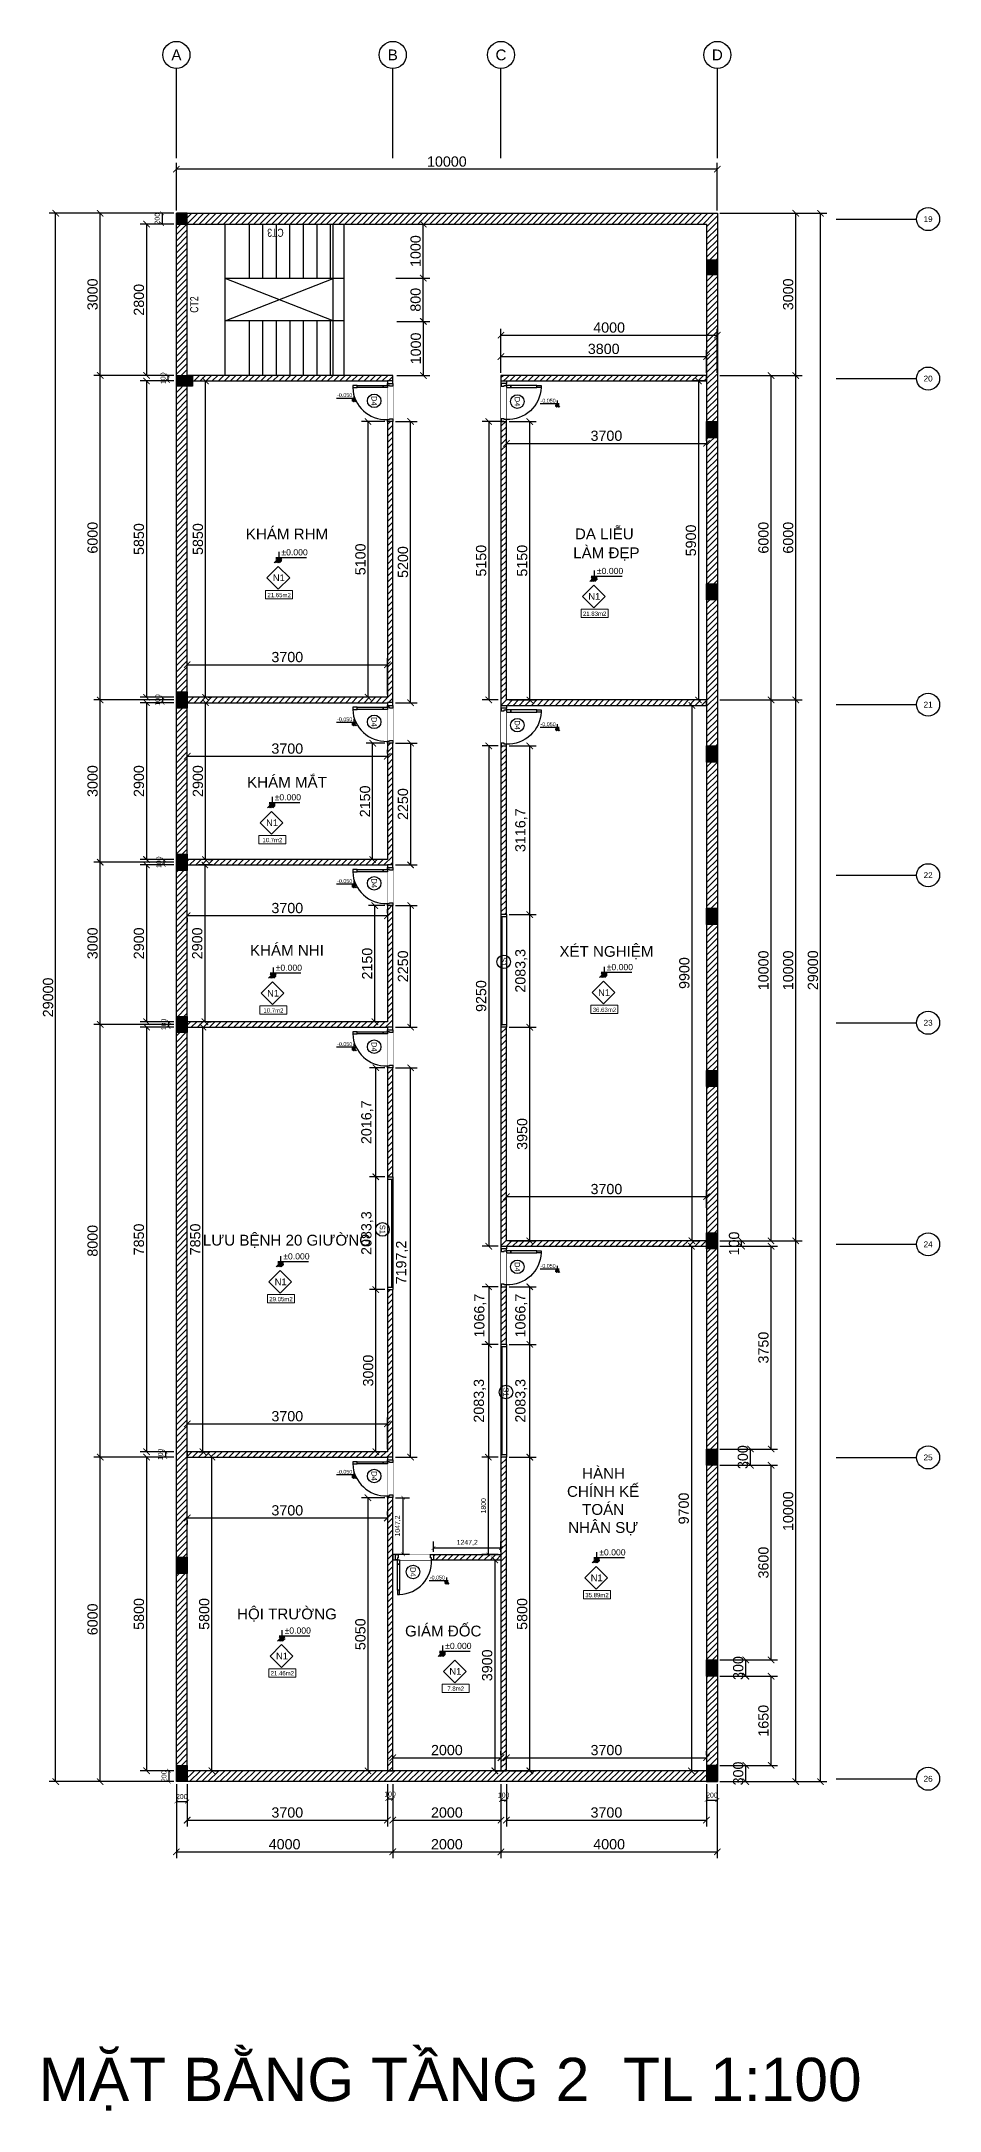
# Model space of a CAD drawing. Header units: millimetres. Extents: x -26398 to 135532, y -376633 to 43268.
# Drawn here: x 75866 to 92471, y -120587 to -82326 of the extents above; entities that cross this region are included whole.
import ezdxf
from ezdxf.enums import TextEntityAlignment as Align

# ---------------------------------------------------------------- set-up
doc = ezdxf.new("R2010")
doc.units = ezdxf.units.MM
for name, color, linetype in [('A-Door', 150, 'Continuous'), ('A5-KICHTHUOC', 251, 'Continuous'), ('cửa', 152, 'Continuous'), ('DIM', 7, 'Continuous'), ('NT', 1, 'Continuous'), ('QUYEN', 7, 'Continuous'), ('TƯỜNG', 52, 'Continuous')]:
    doc.layers.add(name, color=color, linetype=linetype)
doc.layers.add('A6-GHICHU', color=147, linetype='Continuous', lineweight=20)
doc.styles.add('A', font='VSIMPLEX.SHX', dxfattribs={"height": 250})
doc.styles.add('GHICHU35', font='', dxfattribs={"width": 0.9, "height": 350})
doc.styles.get("Standard").update_dxf_attribs({"font": 'arial.ttf'})
doc.styles.add('TUANH', font='')
doc.styles.get('GHICHU35').set_extended_font_data('VNI-Helve')
doc.styles.get('TUANH').set_extended_font_data('VNI-Helve-Condense', bold=True)
doc.dimstyles.new('dimmatbang', dxfattribs={"dimscale": 70, "dimtxt": 2.7, "dimasz": 1.7, "dimexe": 1.7, "dimexo": 0.7, "dimtad": 1, "dimtoh": 1, "dimdec": 1, "dimtxsty": 'Standard', "dimblk": 'ARCHTICK', "dimcen": 2.5, "dimclrd": 1, "dimclre": 256, "dimadec": 0, "dimazin": 0, "dimtfac": 1, "dimtdec": 1, "dimtmove": 0, "dimatfit": 3, "dimfxl": 1, "dimarcsym": 0})
pattern_1 = [(45, (-25512.27, -64836.03), (-56.1266, 56.1266), [])]

msp = doc.modelspace()

# ---------------------------------------------------------------- texts
for s, p in [('KHÁM RHM', (80406.17, -91435.79)), ('DA LIỄU ', (86311.81, -91433.03)), ('LÀM ĐẸP', (86311.81, -91782.76)), ('KHÁM MẮT', (80406.17, -96024.97)), ('KHÁM NHI', (80406.17, -99131.38)), ('XÉT NGHIỆM', (86311.81, -99152.84)), ('LƯU BỆNH 20 GIƯỜNG', (80406.17, -104492.62)), ('HỘI TRƯỜNG', (80406.17, -111403.82)), ('GIÁM ĐỐC', (83294.8, -111719.83))]:
    msp.add_text(s, height=200).set_placement(p, align=Align.MIDDLE_CENTER)
at = {"insert": (85491.13, -108704.86), "char_height": 200, "attachment_point": 1}
msp.add_mtext_dynamic_manual_height_columns('\\pi371.54312;{\\fArial|b0|i0|c163|p34;HÀNH \\P\\pi91.87055;CHÍNH KẾ \\P\\pi371.61134;TOÁN \\P\\pi114.10793;NHÂN SỰ}', width=1489.8802, gutter_width=1000, heights=[0], dxfattribs=at)
at = {"layer": 'A6-GHICHU', "ltscale": 0.5, "attachment_point": 5, "style": 'TUANH'}
for s, insert, char_height in [('{\\fArial|b0|i0|c0|p34;N1}', (80255.5, -92244.71), 123.835), ('{\\fArial|b0|i0|c163|p34;21\\fArial|b0|i0|c0|p34;.\\fArial|b0|i0|c163|p34;6\\fArial|b0|i0|c0|p34;5m2}', (80261.69, -92564.47), 79.5593), ('{\\fArial|b0|i0|c0|p34;N1}', (86087.9, -92589.36), 123.835), ('{\\fArial|b0|i0|c163|p34;21\\fArial|b0|i0|c0|p34;.\\fArial|b0|i0|c163|p34;83\\fArial|b0|i0|c0|p34;m2}', (86094.08, -92909.11), 79.5593), ('{\\fArial|b0|i0|c0|p34;N1}', (80130.74, -96774.36), 123.835), ('{\\fArial|b0|i0|c0|p34;10.7m2}', (80136.92, -97094.11), 79.5593), ('{\\fArial|b0|i0|c0|p34;N1}', (86269.02, -99913.79), 123.835), ('{\\fArial|b0|i0|c0|p34;10.7m2}', (80155.69, -100245.53), 79.5593), ('{\\fArial|b0|i0|c0|p34;N1}', (80149.5, -99925.78), 123.835), ('{\\fArial|b0|i0|c163|p34;36\\fArial|b0|i0|c0|p34;.\\fArial|b0|i0|c163|p34;63\\fArial|b0|i0|c0|p34;m2}', (86275.2, -100233.54), 79.5593), ('{\\fArial|b0|i0|c0|p34;N1}', (80289.76, -105262.68), 123.835), ('{\\fArial|b0|i0|c163|p34;29\\fArial|b0|i0|c0|p34;.\\fArial|b0|i0|c163|p34;0\\fArial|b0|i0|c0|p34;5m2}', (80295.94, -105582.44), 79.5593), ('{\\fArial|b0|i0|c0|p34;N1}', (86131.62, -110735.82), 123.835), ('{\\fArial|b0|i0|c163|p34;35.\\fArial|b0|i0|c0|p34;89m2}', (86137.81, -111055.57), 79.5593), ('{\\fArial|b0|i0|c0|p34;21.46m2}', (80320.33, -112501), 79.5593), ('{\\fArial|b0|i0|c0|p34;N1}', (80314.14, -112181.25), 123.835), ('{\\fArial|b0|i0|c0|p34;N1}', (83518.97, -112465.81), 123.835), ('{\\fArial|b0|i0|c0|p34;7.8m2}', (83525.16, -112785.57), 79.5593), ('{\\fArial|b0|i0|c0|p34;MẶT BẰNG TẦNG 2  TL 1:100}', (83421.7, -120099.19), 800)]:
    msp.add_mtext(s, dxfattribs=dict(at, insert=insert, char_height=char_height))
at = {"layer": 'DIM', "color": 2}
for s, p in [('19', (92258.68, -85612.07)), ('20', (92258.68, -88560.64)), ('21', (92258.68, -94589.47)), ('22', (92258.68, -97743.31)), ('23', (92258.68, -100472.36)), ('24', (92258.68, -104569.03)), ('25', (92258.68, -108509.72)), ('26', (92258.68, -114451.63))]:
    msp.add_text(s, height=107.703, dxfattribs=at).set_placement(p, align=Align.MIDDLE_CENTER)
at = {"layer": 'QUYEN', "style": 'A', "width": 0.8}
for s, rotation, p in [('CT3', 180, (80345.19, -85789.32)), ('CT2', 90, (78766.61, -87344.04))]:
    msp.add_text(s, height=150, rotation=rotation, dxfattribs=at).set_placement(p)
at = {"layer": 'TƯỜNG'}
for s, p in [('A', (78362.5, -82575.96)), ('B', (82362.5, -82575.96)), ('C', (84362.5, -82575.96)), ('D', (88362.5, -82575.96))]:
    msp.add_text(s, height=200, dxfattribs=at).set_placement(p, align=Align.MIDDLE_CENTER)

# ---------------------------------------------------------------- blocks, each defined once
blk = doc.blocks.new('*X3279')
at = {"color": 0}
for p, q in [((30550, 32250), (30750, 32450)), ((30550, 32251), (30749, 32450)), ((30550, 32253), (30747, 32450)), ((30550, 32254), (30746, 32450)), ((30550, 32256), (30744, 32450)), ((30550, 32257), (30743, 32450)), ((30550, 32258), (30742, 32450)), ((30550, 32260), (30740, 32450)), ((30550, 32261), (30739, 32450)), ((30550, 32263), (30737, 32450)), ((30550, 32264), (30736, 32450)), ((30550, 32266), (30734, 32450)), ((30550, 32267), (30733, 32450)), ((30550, 32268), (30732, 32450)), ((30550, 32270), (30730, 32450)), ((30550, 32271), (30729, 32450)), ((30550, 32273), (30727, 32450)), ((30550, 32274), (30726, 32450)), ((30550, 32275), (30725, 32450)), ((30550, 32277), (30723, 32450)), ((30550, 32278), (30722, 32450)), ((30550, 32280), (30720, 32450)), ((30550, 32281), (30719, 32450)), ((30550, 32283), (30717, 32450)), ((30550, 32284), (30716, 32450)), ((30550, 32285), (30715, 32450)), ((30550, 32287), (30713, 32450)), ((30550, 32288), (30712, 32450)), ((30550, 32290), (30710, 32450)), ((30550, 32291), (30709, 32450)), ((30550, 32292), (30708, 32450)), ((30550, 32294), (30706, 32450)), ((30550, 32295), (30705, 32450)), ((30550, 32297), (30703, 32450)), ((30550, 32298), (30702, 32450)), ((30550, 32299), (30701, 32450)), ((30550, 32301), (30699, 32450)), ((30550, 32302), (30698, 32450)), ((30550, 32304), (30696, 32450)), ((30550, 32305), (30695, 32450)), ((30550, 32307), (30693, 32450)), ((30550, 32308), (30692, 32450)), ((30550, 32309), (30691, 32450)), ((30550, 32311), (30689, 32450)), ((30550, 32312), (30688, 32450)), ((30550, 32314), (30686, 32450)), ((30550, 32315), (30685, 32450)), ((30550, 32316), (30684, 32450)), ((30550, 32318), (30682, 32450)), ((30550, 32319), (30681, 32450)), ((30550, 32321), (30679, 32450)), ((30550, 32322), (30678, 32450)), ((30550, 32324), (30676, 32450)), ((30550, 32325), (30675, 32450)), ((30550, 32326), (30674, 32450)), ((30550, 32328), (30672, 32450)), ((30550, 32329), (30671, 32450)), ((30550, 32331), (30669, 32450)), ((30550, 32332), (30668, 32450)), ((30550, 32333), (30667, 32450)), ((30550, 32335), (30665, 32450)), ((30550, 32336), (30664, 32450)), ((30550, 32338), (30662, 32450)), ((30550, 32339), (30661, 32450)), ((30550, 32341), (30659, 32450)), ((30550, 32342), (30658, 32450)), ((30550, 32343), (30657, 32450)), ((30550, 32345), (30655, 32450)), ((30550, 32346), (30654, 32450)), ((30550, 32348), (30652, 32450)), ((30550, 32349), (30651, 32450)), ((30550, 32350), (30650, 32450)), ((30550, 32352), (30648, 32450)), ((30550, 32353), (30647, 32450)), ((30550, 32355), (30645, 32450)), ((30550, 32356), (30644, 32450)), ((30550, 32357), (30643, 32450)), ((30550, 32359), (30641, 32450)), ((30550, 32360), (30640, 32450)), ((30550, 32362), (30638, 32450)), ((30550, 32363), (30637, 32450)), ((30550, 32365), (30635, 32450)), ((30550, 32366), (30634, 32450)), ((30550, 32367), (30633, 32450)), ((30550, 32369), (30631, 32450)), ((30550, 32370), (30630, 32450)), ((30550, 32372), (30628, 32450)), ((30550, 32373), (30627, 32450)), ((30550, 32374), (30626, 32450)), ((30550, 32376), (30624, 32450)), ((30550, 32377), (30623, 32450)), ((30550, 32379), (30621, 32450)), ((30550, 32380), (30620, 32450)), ((30550, 32382), (30618, 32450)), ((30550, 32383), (30617, 32450)), ((30550, 32384), (30616, 32450)), ((30550, 32386), (30614, 32450)), ((30550, 32387), (30613, 32450)), ((30550, 32389), (30611, 32450)), ((30550, 32390), (30610, 32450)), ((30550, 32391), (30609, 32450)), ((30550, 32393), (30607, 32450)), ((30550, 32394), (30606, 32450)), ((30550, 32396), (30604, 32450)), ((30550, 32397), (30603, 32450)), ((30550, 32398), (30602, 32450)), ((30550, 32400), (30600, 32450)), ((30550, 32401), (30599, 32450)), ((30550, 32403), (30597, 32450)), ((30550, 32404), (30596, 32450)), ((30550, 32406), (30594, 32450)), ((30550, 32407), (30593, 32450)), ((30550, 32408), (30592, 32450)), ((30550, 32410), (30590, 32450)), ((30550, 32411), (30589, 32450)), ((30550, 32413), (30587, 32450)), ((30550, 32414), (30586, 32450)), ((30550, 32415), (30585, 32450)), ((30550, 32417), (30583, 32450)), ((30550, 32418), (30582, 32450)), ((30550, 32420), (30580, 32450)), ((30550, 32421), (30579, 32450)), ((30550, 32423), (30577, 32450)), ((30550, 32424), (30576, 32450)), ((30550, 32425), (30575, 32450)), ((30550, 32427), (30573, 32450)), ((30550, 32428), (30572, 32450)), ((30550, 32430), (30570, 32450)), ((30550, 32431), (30569, 32450)), ((30550, 32432), (30568, 32450)), ((30550, 32434), (30566, 32450)), ((30550, 32435), (30565, 32450)), ((30550, 32437), (30563, 32450)), ((30550, 32438), (30562, 32450)), ((30550, 32440), (30560, 32450)), ((30550, 32441), (30559, 32450)), ((30550, 32442), (30558, 32450)), ((30550, 32444), (30556, 32450)), ((30550, 32445), (30555, 32450)), ((30550, 32447), (30553, 32450)), ((30550, 32448), (30552, 32450)), ((30550, 32449), (30551, 32450)), ((30551, 32250), (30750, 32449)), ((30553, 32250), (30750, 32447)), ((30554, 32250), (30750, 32446)), ((30556, 32250), (30750, 32444)), ((30557, 32250), (30750, 32443)), ((30558, 32250), (30750, 32442)), ((30560, 32250), (30750, 32440)), ((30561, 32250), (30750, 32439)), ((30563, 32250), (30750, 32437)), ((30564, 32250), (30750, 32436)), ((30566, 32250), (30750, 32434)), ((30567, 32250), (30750, 32433)), ((30568, 32250), (30750, 32432)), ((30570, 32250), (30750, 32430)), ((30571, 32250), (30750, 32429)), ((30573, 32250), (30750, 32427)), ((30574, 32250), (30750, 32426)), ((30575, 32250), (30750, 32425)), ((30577, 32250), (30750, 32423)), ((30578, 32250), (30750, 32422)), ((30580, 32250), (30750, 32420)), ((30581, 32250), (30750, 32419)), ((30583, 32250), (30750, 32417)), ((30584, 32250), (30750, 32416)), ((30585, 32250), (30750, 32415)), ((30587, 32250), (30750, 32413)), ((30588, 32250), (30750, 32412)), ((30590, 32250), (30750, 32410)), ((30591, 32250), (30750, 32409)), ((30592, 32250), (30750, 32408)), ((30594, 32250), (30750, 32406)), ((30595, 32250), (30750, 32405)), ((30597, 32250), (30750, 32403)), ((30598, 32250), (30750, 32402)), ((30599, 32250), (30750, 32401)), ((30601, 32250), (30750, 32399)), ((30602, 32250), (30750, 32398)), ((30604, 32250), (30750, 32396)), ((30605, 32250), (30750, 32395)), ((30607, 32250), (30750, 32393)), ((30608, 32250), (30750, 32392)), ((30609, 32250), (30750, 32391)), ((30611, 32250), (30750, 32389)), ((30612, 32250), (30750, 32388)), ((30614, 32250), (30750, 32386)), ((30615, 32250), (30750, 32385)), ((30616, 32250), (30750, 32384)), ((30618, 32250), (30750, 32382)), ((30619, 32250), (30750, 32381)), ((30621, 32250), (30750, 32379)), ((30622, 32250), (30750, 32378)), ((30624, 32250), (30750, 32376)), ((30625, 32250), (30750, 32375)), ((30626, 32250), (30750, 32374)), ((30628, 32250), (30750, 32372)), ((30629, 32250), (30750, 32371)), ((30631, 32250), (30750, 32369)), ((30632, 32250), (30750, 32368)), ((30633, 32250), (30750, 32367)), ((30635, 32250), (30750, 32365)), ((30636, 32250), (30750, 32364)), ((30638, 32250), (30750, 32362)), ((30639, 32250), (30750, 32361)), ((30641, 32250), (30750, 32359)), ((30642, 32250), (30750, 32358)), ((30643, 32250), (30750, 32357)), ((30645, 32250), (30750, 32355)), ((30646, 32250), (30750, 32354)), ((30648, 32250), (30750, 32352)), ((30649, 32250), (30750, 32351)), ((30650, 32250), (30750, 32350)), ((30652, 32250), (30750, 32348)), ((30653, 32250), (30750, 32347)), ((30655, 32250), (30750, 32345)), ((30656, 32250), (30750, 32344)), ((30657, 32250), (30750, 32343)), ((30659, 32250), (30750, 32341)), ((30660, 32250), (30750, 32340)), ((30662, 32250), (30750, 32338)), ((30663, 32250), (30750, 32337)), ((30665, 32250), (30750, 32335)), ((30666, 32250), (30750, 32334)), ((30667, 32250), (30750, 32333)), ((30669, 32250), (30750, 32331)), ((30670, 32250), (30750, 32330)), ((30672, 32250), (30750, 32328)), ((30673, 32250), (30750, 32327)), ((30674, 32250), (30750, 32326)), ((30676, 32250), (30750, 32324)), ((30677, 32250), (30750, 32323)), ((30679, 32250), (30750, 32321)), ((30680, 32250), (30750, 32320)), ((30682, 32250), (30750, 32318)), ((30683, 32250), (30750, 32317)), ((30684, 32250), (30750, 32316)), ((30686, 32250), (30750, 32314)), ((30687, 32250), (30750, 32313)), ((30689, 32250), (30750, 32311)), ((30690, 32250), (30750, 32310)), ((30691, 32250), (30750, 32309)), ((30693, 32250), (30750, 32307)), ((30694, 32250), (30750, 32306)), ((30696, 32250), (30750, 32304)), ((30697, 32250), (30750, 32303)), ((30698, 32250), (30750, 32302)), ((30700, 32250), (30750, 32300)), ((30701, 32250), (30750, 32299)), ((30703, 32250), (30750, 32297)), ((30704, 32250), (30750, 32296)), ((30706, 32250), (30750, 32294)), ((30707, 32250), (30750, 32293)), ((30708, 32250), (30750, 32292)), ((30710, 32250), (30750, 32290)), ((30711, 32250), (30750, 32289)), ((30713, 32250), (30750, 32287)), ((30714, 32250), (30750, 32286)), ((30715, 32250), (30750, 32285)), ((30717, 32250), (30750, 32283)), ((30718, 32250), (30750, 32282)), ((30720, 32250), (30750, 32280)), ((30721, 32250), (30750, 32279)), ((30723, 32250), (30750, 32277)), ((30724, 32250), (30750, 32276)), ((30725, 32250), (30750, 32275)), ((30727, 32250), (30750, 32273)), ((30728, 32250), (30750, 32272)), ((30730, 32250), (30750, 32270)), ((30731, 32250), (30750, 32269)), ((30732, 32250), (30750, 32268)), ((30734, 32250), (30750, 32266)), ((30735, 32250), (30750, 32265)), ((30737, 32250), (30750, 32263)), ((30738, 32250), (30750, 32262)), ((30740, 32250), (30750, 32260)), ((30741, 32250), (30750, 32259)), ((30742, 32250), (30750, 32258)), ((30744, 32250), (30750, 32256)), ((30745, 32250), (30750, 32255)), ((30747, 32250), (30750, 32253)), ((30748, 32250), (30750, 32252)), ((30749, 32250), (30750, 32251))]:
    blk.add_line(p, q, dxfattribs=at)
blk = doc.blocks.new('*U3278')
at = {"color": 0}
for p, q in [((0, 0), (0, 200)), ((0, 200), (200, 200)), ((200, 0), (0, 0)), ((200, 200), (200, 0))]:
    blk.add_line(p, q, dxfattribs=at)
blk = doc.blocks.new('*U3280')
blk.add_blockref('*X3279', (-30550, -32250))
at = {"color": 0}
blk.add_blockref('*U3278', (0, 0), dxfattribs=at)
blk = doc.blocks.new('_ArchTick')
at = {"color": 0, "linetype": 'ByBlock', "const_width": 0.15}
blk.add_lwpolyline([(-0.5, -0.5), (0.5, 0.5)], dxfattribs=at)
blk = doc.blocks.new('*D3284')
at = {"lineweight": -2, "transparency": 16777216}
for p, q in [((82438, -87504), (83048, -87504)), ((82438, -88504), (83048, -88504))]:
    blk.add_line(p, q, dxfattribs=at)
at = {"color": 1, "lineweight": -2, "transparency": 16777216}
blk.add_line((82929, -88504), (82929, -87504), dxfattribs=at)
at = {"layer": 'DEFPOINTS', "color": 0, "transparency": 16777216}
for p in [(82389, -87504), (82929, -87504), (82389, -88504)]:
    blk.add_point(p, dxfattribs=at)
at = {"color": 1, "lineweight": -2, "transparency": 16777216, "xscale": 119, "yscale": 119, "zscale": 119}
for p, rotation in [((82929, -87504), 90), ((82929, -88504), 270)]:
    blk.add_blockref('_ArchTick', p, dxfattribs=dict(at, rotation=rotation))
at = {"color": 0, "transparency": 16777216, "insert": (82789, -88004), "char_height": 189, "attachment_point": 5, "rotation": 90}
blk.add_mtext('1000', dxfattribs=at)
blk = doc.blocks.new('*D3285')
at = {"lineweight": -2, "transparency": 16777216}
for p, q in [((82420, -86704), (83045, -86704)), ((82438, -87504), (83045, -87504))]:
    blk.add_line(p, q, dxfattribs=at)
at = {"color": 1, "lineweight": -2, "transparency": 16777216}
blk.add_line((82926, -87504), (82926, -86704), dxfattribs=at)
at = {"layer": 'DEFPOINTS', "color": 0, "transparency": 16777216}
for p in [(82371, -86704), (82926, -86704), (82389, -87504)]:
    blk.add_point(p, dxfattribs=at)
at = {"color": 1, "lineweight": -2, "transparency": 16777216, "xscale": 119, "yscale": 119, "zscale": 119}
for p, rotation in [((82926, -86704), 90), ((82926, -87504), 270)]:
    blk.add_blockref('_ArchTick', p, dxfattribs=dict(at, rotation=rotation))
at = {"color": 0, "transparency": 16777216, "insert": (82785, -87104), "char_height": 189, "attachment_point": 5, "rotation": 90}
blk.add_mtext('800', dxfattribs=at)
blk = doc.blocks.new('*D3286')
at = {"lineweight": -2, "transparency": 16777216}
for p, q in [((82427, -85704), (83045, -85704)), ((82420, -86704), (83045, -86704))]:
    blk.add_line(p, q, dxfattribs=at)
at = {"color": 1, "lineweight": -2, "transparency": 16777216}
blk.add_line((82926, -86704), (82926, -85704), dxfattribs=at)
at = {"layer": 'DEFPOINTS', "color": 0, "transparency": 16777216}
for p in [(82378, -85704), (82926, -85704), (82371, -86704)]:
    blk.add_point(p, dxfattribs=at)
at = {"color": 1, "lineweight": -2, "transparency": 16777216, "xscale": 119, "yscale": 119, "zscale": 119}
for p, rotation in [((82926, -85704), 90), ((82926, -86704), 270)]:
    blk.add_blockref('_ArchTick', p, dxfattribs=dict(at, rotation=rotation))
at = {"color": 0, "transparency": 16777216, "insert": (82785, -86204), "char_height": 189, "attachment_point": 5, "rotation": 90}
blk.add_mtext('1000', dxfattribs=at)
blk = doc.blocks.new('A$C7DB75F4D')
at = {"layer": 'A-Door'}
for points in [[(625, 740), (625, 660), (665, 660), (665, 740)], [(625, 180), (625, 660), (665, 660), (665, 180)], [(35, 100), (35, 60), (50, 60), (50, 50), (50, 0), (0, 0), (0, 100)], [(625, 100), (625, 180), (665, 180), (665, 100)], [(665, 100), (700, 100), (700, 0), (650, 0), (650, 50), (650, 60), (665, 60)]]:
    blk.add_lwpolyline(points, close=True, dxfattribs=at)
at = {"layer": 'NT', "color": 1}
blk.add_arc((650, 125), 616, 92.3278, 182.3278, dxfattribs=at)
blk = doc.blocks.new('CUA (D4)')
blk.add_wipeout([(111640, -24571), (111641, -25321), (111743, -25321), (111743, -24571)]).dxf.layer = 'TƯỜNG'
blk.add_lwpolyline([(111743, -24571), (111743, -24621), (111643, -24621), (111643, -24571)], close=True)
at = {"layer": 'cửa', "xscale": -1, "rotation": 270}
blk.add_blockref('A$C7DB75F4D', (111643, -25321), dxfattribs=at)
blk = doc.blocks.new('1-cote nen')
for p, q in [((-91, 102), (828, 102)), ((-2, 0), (-91, 63)), ((-91, 63), (88, 63)), ((90, 0), (-91, 0)), ((-2, 267), (-2, 0)), ((-2, 0), (88, 63)), ((-137, -60), (-77, 0)), ((-99, -60), (-39, 0)), ((-60, -60), (0, 0)), ((-21, -60), (39, 0)), ((17, -60), (77, 0))]:
    blk.add_line(p, q)
at = {"ltscale": 50, "style": 'GHICHU35', "width": 0.9}
blk.add_attdef('%%P0.000', (75, 164), '', height=187, dxfattribs=at)
blk = doc.blocks.new('s1')
blk.add_wipeout([(90169, -108046), (90169, -108146), (92252, -108146), (92252, -108046)]).dxf.layer = 'TƯỜNG'
for p, q in [((90169, -108046), (92252, -108046)), ((90169, -108146), (90169, -108046)), ((90169, -108146), (92252, -108146)), ((90210, -108146), (90210, -108046)), ((92210, -108146), (92210, -108046)), ((92252, -108146), (92252, -108046))]:
    blk.add_line(p, q)
at = {"color": 4}
blk.add_lwpolyline([(90210, -108061), (92210, -108061), (92210, -108066), (90210, -108066)], close=True, dxfattribs=at)
blk = doc.blocks.new('*D3290')
at = {"lineweight": -2, "transparency": 16777216}
for p, q in [((78313, -85504), (77979, -85504)), ((78313, -85704), (77979, -85704))]:
    blk.add_line(p, q, dxfattribs=at)
at = {"color": 1, "lineweight": -2, "transparency": 16777216}
blk.add_line((78098, -85504), (78098, -85704), dxfattribs=at)
at = {"layer": 'DEFPOINTS', "color": 0, "transparency": 16777216}
for p in [(78098, -85704), (78362, -85504), (78362, -85704)]:
    blk.add_point(p, dxfattribs=at)
at = {"color": 1, "lineweight": -2, "transparency": 16777216, "xscale": 70, "yscale": 70, "zscale": 70}
for p, rotation in [((78098, -85504), 90), ((78098, -85704), 270)]:
    blk.add_blockref('_ArchTick', p, dxfattribs=dict(at, rotation=rotation))
at = {"color": 0, "transparency": 16777216, "insert": (78008, -85604), "char_height": 91, "attachment_point": 5, "rotation": 90}
blk.add_mtext('200', dxfattribs=at)
blk = doc.blocks.new('*D3291')
at = {"layer": 'DEFPOINTS', "color": 0, "transparency": 16777216}
for p in [(78362, -85704), (77810, -88504), (78362, -88504)]:
    blk.add_point(p, dxfattribs=at)
at = {"layer": 'DIM', "lineweight": -2, "transparency": 16777216}
for p, q in [((78313, -85704), (77691, -85704)), ((78313, -88504), (77691, -88504))]:
    blk.add_line(p, q, dxfattribs=at)
at = {"layer": 'DIM', "color": 1, "lineweight": -2, "transparency": 16777216}
blk.add_line((77810, -85704), (77810, -88504), dxfattribs=at)
at = {"layer": 'DIM', "color": 1, "lineweight": -2, "transparency": 16777216, "xscale": 119, "yscale": 119, "zscale": 119}
for p, rotation in [((77810, -85704), 90), ((77810, -88504), 270)]:
    blk.add_blockref('_ArchTick', p, dxfattribs=dict(at, rotation=rotation))
at = {"layer": 'DIM', "color": 0, "transparency": 16777216, "insert": (77670, -87104), "char_height": 189, "attachment_point": 5, "rotation": 90}
blk.add_mtext('2800', dxfattribs=at)
blk = doc.blocks.new('*D3292')
at = {"lineweight": -2, "transparency": 16777216}
for p, q in [((78313, -88504), (78087, -88504)), ((78313, -88604), (78087, -88604))]:
    blk.add_line(p, q, dxfattribs=at)
at = {"color": 1, "lineweight": -2, "transparency": 16777216}
blk.add_line((78206, -88504), (78206, -88604), dxfattribs=at)
at = {"layer": 'DEFPOINTS', "color": 0, "transparency": 16777216}
for p in [(78206, -88604), (78362, -88504), (78362, -88604)]:
    blk.add_point(p, dxfattribs=at)
at = {"color": 1, "lineweight": -2, "transparency": 16777216, "xscale": 70, "yscale": 70, "zscale": 70}
for p, rotation in [((78206, -88504), 90), ((78206, -88604), 270)]:
    blk.add_blockref('_ArchTick', p, dxfattribs=dict(at, rotation=rotation))
at = {"color": 0, "transparency": 16777216, "insert": (78116, -88554), "char_height": 91, "attachment_point": 5, "rotation": 90}
blk.add_mtext('100', dxfattribs=at)
blk = doc.blocks.new('*D3293')
at = {"layer": 'DEFPOINTS', "color": 0, "transparency": 16777216}
for p in [(78362, -88604), (77810, -94454), (78362, -94454)]:
    blk.add_point(p, dxfattribs=at)
at = {"layer": 'DIM', "lineweight": -2, "transparency": 16777216}
for p, q in [((78313, -88604), (77691, -88604)), ((78313, -94454), (77691, -94454))]:
    blk.add_line(p, q, dxfattribs=at)
at = {"layer": 'DIM', "color": 1, "lineweight": -2, "transparency": 16777216}
blk.add_line((77810, -88604), (77810, -94454), dxfattribs=at)
at = {"layer": 'DIM', "color": 1, "lineweight": -2, "transparency": 16777216, "xscale": 119, "yscale": 119, "zscale": 119}
for p, rotation in [((77810, -88604), 90), ((77810, -94454), 270)]:
    blk.add_blockref('_ArchTick', p, dxfattribs=dict(at, rotation=rotation))
at = {"layer": 'DIM', "color": 0, "transparency": 16777216, "insert": (77670, -91529), "char_height": 189, "attachment_point": 5, "rotation": 90}
blk.add_mtext('5850', dxfattribs=at)
blk = doc.blocks.new('*D3294')
at = {"lineweight": -2, "transparency": 16777216}
for p, q in [((78313, -94454), (77987, -94454)), ((78313, -94554), (77987, -94554))]:
    blk.add_line(p, q, dxfattribs=at)
at = {"color": 1, "lineweight": -2, "transparency": 16777216}
blk.add_line((78106, -94454), (78106, -94554), dxfattribs=at)
at = {"layer": 'DEFPOINTS', "color": 0, "transparency": 16777216}
for p in [(78362, -94454), (78106, -94554), (78362, -94554)]:
    blk.add_point(p, dxfattribs=at)
at = {"color": 1, "lineweight": -2, "transparency": 16777216, "xscale": 70, "yscale": 70, "zscale": 70}
for p, rotation in [((78106, -94454), 90), ((78106, -94554), 270)]:
    blk.add_blockref('_ArchTick', p, dxfattribs=dict(at, rotation=rotation))
at = {"color": 0, "transparency": 16777216, "insert": (78016, -94504), "char_height": 91, "attachment_point": 5, "rotation": 90}
blk.add_mtext('100', dxfattribs=at)
blk = doc.blocks.new('*D3295')
at = {"layer": 'DEFPOINTS', "color": 0, "transparency": 16777216}
for p in [(78362, -94554), (77810, -97454), (78362, -97454)]:
    blk.add_point(p, dxfattribs=at)
at = {"layer": 'DIM', "lineweight": -2, "transparency": 16777216}
for p, q in [((78313, -94554), (77691, -94554)), ((78313, -97454), (77691, -97454))]:
    blk.add_line(p, q, dxfattribs=at)
at = {"layer": 'DIM', "color": 1, "lineweight": -2, "transparency": 16777216}
blk.add_line((77810, -94554), (77810, -97454), dxfattribs=at)
at = {"layer": 'DIM', "color": 1, "lineweight": -2, "transparency": 16777216, "xscale": 119, "yscale": 119, "zscale": 119}
for p, rotation in [((77810, -94554), 90), ((77810, -97454), 270)]:
    blk.add_blockref('_ArchTick', p, dxfattribs=dict(at, rotation=rotation))
at = {"layer": 'DIM', "color": 0, "transparency": 16777216, "insert": (77670, -96004), "char_height": 189, "attachment_point": 5, "rotation": 90}
blk.add_mtext('2900', dxfattribs=at)
blk = doc.blocks.new('*D3296')
at = {"lineweight": -2, "transparency": 16777216}
for p, q in [((78313, -97454), (78008, -97454)), ((78313, -97554), (78008, -97554))]:
    blk.add_line(p, q, dxfattribs=at)
at = {"color": 1, "lineweight": -2, "transparency": 16777216}
blk.add_line((78127, -97454), (78127, -97554), dxfattribs=at)
at = {"layer": 'DEFPOINTS', "color": 0, "transparency": 16777216}
for p in [(78127, -97554), (78362, -97454), (78362, -97554)]:
    blk.add_point(p, dxfattribs=at)
at = {"color": 1, "lineweight": -2, "transparency": 16777216, "xscale": 70, "yscale": 70, "zscale": 70}
for p, rotation in [((78127, -97454), 90), ((78127, -97554), 270)]:
    blk.add_blockref('_ArchTick', p, dxfattribs=dict(at, rotation=rotation))
at = {"color": 0, "transparency": 16777216, "insert": (78037, -97504), "char_height": 91, "attachment_point": 5, "rotation": 90}
blk.add_mtext('100', dxfattribs=at)
blk = doc.blocks.new('*D3297')
at = {"layer": 'DEFPOINTS', "color": 0, "transparency": 16777216}
for p in [(78362, -97554), (77810, -100454), (78362, -100454)]:
    blk.add_point(p, dxfattribs=at)
at = {"layer": 'DIM', "lineweight": -2, "transparency": 16777216}
for p, q in [((78313, -97554), (77691, -97554)), ((78313, -100454), (77691, -100454))]:
    blk.add_line(p, q, dxfattribs=at)
at = {"layer": 'DIM', "color": 1, "lineweight": -2, "transparency": 16777216}
blk.add_line((77810, -97554), (77810, -100454), dxfattribs=at)
at = {"layer": 'DIM', "color": 1, "lineweight": -2, "transparency": 16777216, "xscale": 119, "yscale": 119, "zscale": 119}
for p, rotation in [((77810, -97554), 90), ((77810, -100454), 270)]:
    blk.add_blockref('_ArchTick', p, dxfattribs=dict(at, rotation=rotation))
at = {"layer": 'DIM', "color": 0, "transparency": 16777216, "insert": (77670, -99004), "char_height": 189, "attachment_point": 5, "rotation": 90}
blk.add_mtext('2900', dxfattribs=at)
blk = doc.blocks.new('*D3298')
at = {"lineweight": -2, "transparency": 16777216}
for p, q in [((78313, -100454), (78100, -100454)), ((78313, -100554), (78100, -100554))]:
    blk.add_line(p, q, dxfattribs=at)
at = {"color": 1, "lineweight": -2, "transparency": 16777216}
blk.add_line((78219, -100454), (78219, -100554), dxfattribs=at)
at = {"layer": 'DEFPOINTS', "color": 0, "transparency": 16777216}
for p in [(78219, -100554), (78362, -100454), (78362, -100554)]:
    blk.add_point(p, dxfattribs=at)
at = {"color": 1, "lineweight": -2, "transparency": 16777216, "xscale": 70, "yscale": 70, "zscale": 70}
for p, rotation in [((78219, -100454), 90), ((78219, -100554), 270)]:
    blk.add_blockref('_ArchTick', p, dxfattribs=dict(at, rotation=rotation))
at = {"color": 0, "transparency": 16777216, "insert": (78128, -100504), "char_height": 91, "attachment_point": 5, "rotation": 90}
blk.add_mtext('100', dxfattribs=at)
blk = doc.blocks.new('*D3299')
at = {"layer": 'DEFPOINTS', "color": 0, "transparency": 16777216}
for p in [(78362, -100554), (77810, -108404), (78362, -108404)]:
    blk.add_point(p, dxfattribs=at)
at = {"layer": 'DIM', "lineweight": -2, "transparency": 16777216}
for p, q in [((78313, -100554), (77691, -100554)), ((78313, -108404), (77691, -108404))]:
    blk.add_line(p, q, dxfattribs=at)
at = {"layer": 'DIM', "color": 1, "lineweight": -2, "transparency": 16777216}
blk.add_line((77810, -100554), (77810, -108404), dxfattribs=at)
at = {"layer": 'DIM', "color": 1, "lineweight": -2, "transparency": 16777216, "xscale": 119, "yscale": 119, "zscale": 119}
for p, rotation in [((77810, -100554), 90), ((77810, -108404), 270)]:
    blk.add_blockref('_ArchTick', p, dxfattribs=dict(at, rotation=rotation))
at = {"layer": 'DIM', "color": 0, "transparency": 16777216, "insert": (77670, -104479), "char_height": 189, "attachment_point": 5, "rotation": 90}
blk.add_mtext('7850', dxfattribs=at)
blk = doc.blocks.new('*D3300')
at = {"lineweight": -2, "transparency": 16777216}
for p, q in [((78313, -108404), (78039, -108404)), ((78313, -108504), (78039, -108504))]:
    blk.add_line(p, q, dxfattribs=at)
at = {"color": 1, "lineweight": -2, "transparency": 16777216}
blk.add_line((78158, -108404), (78158, -108504), dxfattribs=at)
at = {"layer": 'DEFPOINTS', "color": 0, "transparency": 16777216}
for p in [(78158, -108504), (78362, -108404), (78362, -108504)]:
    blk.add_point(p, dxfattribs=at)
at = {"color": 1, "lineweight": -2, "transparency": 16777216, "xscale": 70, "yscale": 70, "zscale": 70}
for p, rotation in [((78158, -108404), 90), ((78158, -108504), 270)]:
    blk.add_blockref('_ArchTick', p, dxfattribs=dict(at, rotation=rotation))
at = {"color": 0, "transparency": 16777216, "insert": (78067, -108454), "char_height": 91, "attachment_point": 5, "rotation": 90}
blk.add_mtext('100', dxfattribs=at)
blk = doc.blocks.new('*D3301')
at = {"layer": 'DEFPOINTS', "color": 0, "transparency": 16777216}
for p in [(78362, -108504), (77810, -114304), (78362, -114304)]:
    blk.add_point(p, dxfattribs=at)
at = {"layer": 'DIM', "lineweight": -2, "transparency": 16777216}
for p, q in [((78313, -108504), (77691, -108504)), ((78313, -114304), (77691, -114304))]:
    blk.add_line(p, q, dxfattribs=at)
at = {"layer": 'DIM', "color": 1, "lineweight": -2, "transparency": 16777216}
blk.add_line((77810, -108504), (77810, -114304), dxfattribs=at)
at = {"layer": 'DIM', "color": 1, "lineweight": -2, "transparency": 16777216, "xscale": 119, "yscale": 119, "zscale": 119}
for p, rotation in [((77810, -108504), 90), ((77810, -114304), 270)]:
    blk.add_blockref('_ArchTick', p, dxfattribs=dict(at, rotation=rotation))
at = {"layer": 'DIM', "color": 0, "transparency": 16777216, "insert": (77670, -111404), "char_height": 189, "attachment_point": 5, "rotation": 90}
blk.add_mtext('5800', dxfattribs=at)
blk = doc.blocks.new('*D3302')
at = {"lineweight": -2, "transparency": 16777216}
for p, q in [((78313, -114304), (78104, -114304)), ((78313, -114504), (78104, -114504))]:
    blk.add_line(p, q, dxfattribs=at)
at = {"color": 1, "lineweight": -2, "transparency": 16777216}
blk.add_line((78223, -114304), (78223, -114504), dxfattribs=at)
at = {"layer": 'DEFPOINTS', "color": 0, "transparency": 16777216}
for p in [(78362, -114304), (78223, -114504), (78362, -114504)]:
    blk.add_point(p, dxfattribs=at)
at = {"color": 1, "lineweight": -2, "transparency": 16777216, "xscale": 70, "yscale": 70, "zscale": 70}
for p, rotation in [((78223, -114304), 90), ((78223, -114504), 270)]:
    blk.add_blockref('_ArchTick', p, dxfattribs=dict(at, rotation=rotation))
at = {"color": 0, "transparency": 16777216, "insert": (78133, -114404), "char_height": 91, "attachment_point": 5, "rotation": 90}
blk.add_mtext('200', dxfattribs=at)
blk = doc.blocks.new('*D3303')
at = {"layer": 'DEFPOINTS', "color": 0, "transparency": 16777216}
for p in [(76954, -108504), (78362, -108504), (78362, -114504)]:
    blk.add_point(p, dxfattribs=at)
at = {"layer": 'DIM', "lineweight": -2, "transparency": 16777216}
for p, q in [((78313, -108504), (76835, -108504)), ((78313, -114504), (76835, -114504))]:
    blk.add_line(p, q, dxfattribs=at)
at = {"layer": 'DIM', "color": 1, "lineweight": -2, "transparency": 16777216}
blk.add_line((76954, -114504), (76954, -108504), dxfattribs=at)
at = {"layer": 'DIM', "color": 1, "lineweight": -2, "transparency": 16777216, "xscale": 119, "yscale": 119, "zscale": 119}
for p, rotation in [((76954, -108504), 90), ((76954, -114504), 270)]:
    blk.add_blockref('_ArchTick', p, dxfattribs=dict(at, rotation=rotation))
at = {"layer": 'DIM', "color": 0, "transparency": 16777216, "insert": (76813, -111504), "char_height": 189, "attachment_point": 5, "rotation": 90}
blk.add_mtext('6000', dxfattribs=at)
blk = doc.blocks.new('*D3304')
at = {"layer": 'DEFPOINTS', "color": 0, "transparency": 16777216}
for p in [(76954, -100504), (78362, -100504), (78362, -108504)]:
    blk.add_point(p, dxfattribs=at)
at = {"layer": 'DIM', "lineweight": -2, "transparency": 16777216}
for p, q in [((78313, -100504), (76835, -100504)), ((78313, -108504), (76835, -108504))]:
    blk.add_line(p, q, dxfattribs=at)
at = {"layer": 'DIM', "color": 1, "lineweight": -2, "transparency": 16777216}
blk.add_line((76954, -108504), (76954, -100504), dxfattribs=at)
at = {"layer": 'DIM', "color": 1, "lineweight": -2, "transparency": 16777216, "xscale": 119, "yscale": 119, "zscale": 119}
for p, rotation in [((76954, -100504), 90), ((76954, -108504), 270)]:
    blk.add_blockref('_ArchTick', p, dxfattribs=dict(at, rotation=rotation))
at = {"layer": 'DIM', "color": 0, "transparency": 16777216, "insert": (76813, -104504), "char_height": 189, "attachment_point": 5, "rotation": 90}
blk.add_mtext('8000', dxfattribs=at)
blk = doc.blocks.new('*D3305')
at = {"layer": 'DEFPOINTS', "color": 0, "transparency": 16777216}
for p in [(76954, -97504), (78362, -97504), (78362, -100504)]:
    blk.add_point(p, dxfattribs=at)
at = {"layer": 'DIM', "lineweight": -2, "transparency": 16777216}
for p, q in [((78313, -97504), (76835, -97504)), ((78313, -100504), (76835, -100504))]:
    blk.add_line(p, q, dxfattribs=at)
at = {"layer": 'DIM', "color": 1, "lineweight": -2, "transparency": 16777216}
blk.add_line((76954, -100504), (76954, -97504), dxfattribs=at)
at = {"layer": 'DIM', "color": 1, "lineweight": -2, "transparency": 16777216, "xscale": 119, "yscale": 119, "zscale": 119}
for p, rotation in [((76954, -97504), 90), ((76954, -100504), 270)]:
    blk.add_blockref('_ArchTick', p, dxfattribs=dict(at, rotation=rotation))
at = {"layer": 'DIM', "color": 0, "transparency": 16777216, "insert": (76813, -99004), "char_height": 189, "attachment_point": 5, "rotation": 90}
blk.add_mtext('3000', dxfattribs=at)
blk = doc.blocks.new('*D3306')
at = {"layer": 'DEFPOINTS', "color": 0, "transparency": 16777216}
for p in [(76954, -94504), (78362, -94504), (78362, -97504)]:
    blk.add_point(p, dxfattribs=at)
at = {"layer": 'DIM', "lineweight": -2, "transparency": 16777216}
for p, q in [((78313, -94504), (76835, -94504)), ((78313, -97504), (76835, -97504))]:
    blk.add_line(p, q, dxfattribs=at)
at = {"layer": 'DIM', "color": 1, "lineweight": -2, "transparency": 16777216}
blk.add_line((76954, -97504), (76954, -94504), dxfattribs=at)
at = {"layer": 'DIM', "color": 1, "lineweight": -2, "transparency": 16777216, "xscale": 119, "yscale": 119, "zscale": 119}
for p, rotation in [((76954, -94504), 90), ((76954, -97504), 270)]:
    blk.add_blockref('_ArchTick', p, dxfattribs=dict(at, rotation=rotation))
at = {"layer": 'DIM', "color": 0, "transparency": 16777216, "insert": (76813, -96004), "char_height": 189, "attachment_point": 5, "rotation": 90}
blk.add_mtext('3000', dxfattribs=at)
blk = doc.blocks.new('*D3307')
at = {"layer": 'DEFPOINTS', "color": 0, "transparency": 16777216}
for p in [(76954, -88504), (78362, -88504), (78362, -94504)]:
    blk.add_point(p, dxfattribs=at)
at = {"layer": 'DIM', "lineweight": -2, "transparency": 16777216}
for p, q in [((78313, -88504), (76835, -88504)), ((78313, -94504), (76835, -94504))]:
    blk.add_line(p, q, dxfattribs=at)
at = {"layer": 'DIM', "color": 1, "lineweight": -2, "transparency": 16777216}
blk.add_line((76954, -94504), (76954, -88504), dxfattribs=at)
at = {"layer": 'DIM', "color": 1, "lineweight": -2, "transparency": 16777216, "xscale": 119, "yscale": 119, "zscale": 119}
for p, rotation in [((76954, -88504), 90), ((76954, -94504), 270)]:
    blk.add_blockref('_ArchTick', p, dxfattribs=dict(at, rotation=rotation))
at = {"layer": 'DIM', "color": 0, "transparency": 16777216, "insert": (76813, -91504), "char_height": 189, "attachment_point": 5, "rotation": 90}
blk.add_mtext('6000', dxfattribs=at)
blk = doc.blocks.new('*D3308')
at = {"layer": 'DEFPOINTS', "color": 0, "transparency": 16777216}
for p in [(76954, -85504), (78365, -85504), (78362, -88504)]:
    blk.add_point(p, dxfattribs=at)
at = {"layer": 'DIM', "lineweight": -2, "transparency": 16777216}
for p, q in [((78316, -85504), (76835, -85504)), ((78313, -88504), (76835, -88504))]:
    blk.add_line(p, q, dxfattribs=at)
at = {"layer": 'DIM', "color": 1, "lineweight": -2, "transparency": 16777216}
blk.add_line((76954, -88504), (76954, -85504), dxfattribs=at)
at = {"layer": 'DIM', "color": 1, "lineweight": -2, "transparency": 16777216, "xscale": 119, "yscale": 119, "zscale": 119}
for p, rotation in [((76954, -85504), 90), ((76954, -88504), 270)]:
    blk.add_blockref('_ArchTick', p, dxfattribs=dict(at, rotation=rotation))
at = {"layer": 'DIM', "color": 0, "transparency": 16777216, "insert": (76813, -87004), "char_height": 189, "attachment_point": 5, "rotation": 90}
blk.add_mtext('3000', dxfattribs=at)
blk = doc.blocks.new('*D3309')
at = {"layer": 'DEFPOINTS', "color": 0, "transparency": 16777216}
for p in [(78562, -114504), (82262, -114504), (82262, -115216)]:
    blk.add_point(p, dxfattribs=at)
at = {"layer": 'DIM', "lineweight": -2, "transparency": 16777216}
for p, q in [((78562, -114553), (78562, -115335)), ((82262, -114553), (82262, -115335))]:
    blk.add_line(p, q, dxfattribs=at)
at = {"layer": 'DIM', "color": 1, "lineweight": -2, "transparency": 16777216}
blk.add_line((78562, -115216), (82262, -115216), dxfattribs=at)
at = {"layer": 'DIM', "color": 1, "lineweight": -2, "transparency": 16777216, "xscale": 119, "yscale": 119, "zscale": 119, "rotation": 180}
blk.add_blockref('_ArchTick', (78562, -115216), dxfattribs=at)
at = {"layer": 'DIM', "color": 1, "lineweight": -2, "transparency": 16777216, "xscale": 119, "yscale": 119, "zscale": 119}
blk.add_blockref('_ArchTick', (82262, -115216), dxfattribs=at)
at = {"layer": 'DIM', "color": 0, "transparency": 16777216, "insert": (80412, -115076), "char_height": 189, "attachment_point": 5}
blk.add_mtext('3700', dxfattribs=at)
blk = doc.blocks.new('*D3310')
at = {"lineweight": -2, "transparency": 16777216}
for p, q in [((78362, -114553), (78362, -114990)), ((78562, -114553), (78562, -114990))]:
    blk.add_line(p, q, dxfattribs=at)
at = {"color": 1, "lineweight": -2, "transparency": 16777216}
blk.add_line((78362, -114871), (78562, -114871), dxfattribs=at)
at = {"layer": 'DEFPOINTS', "color": 0, "transparency": 16777216}
for p in [(78362, -114504), (78562, -114504), (78562, -114871)]:
    blk.add_point(p, dxfattribs=at)
at = {"color": 1, "lineweight": -2, "transparency": 16777216, "xscale": 70, "yscale": 70, "zscale": 70, "rotation": 180}
blk.add_blockref('_ArchTick', (78362, -114871), dxfattribs=at)
at = {"color": 1, "lineweight": -2, "transparency": 16777216, "xscale": 70, "yscale": 70, "zscale": 70}
blk.add_blockref('_ArchTick', (78562, -114871), dxfattribs=at)
at = {"color": 0, "transparency": 16777216, "insert": (78462, -114781), "char_height": 91, "attachment_point": 5}
blk.add_mtext('200', dxfattribs=at)
blk = doc.blocks.new('*D3311')
at = {"lineweight": -2, "transparency": 16777216}
for p, q in [((82262, -114553), (82262, -114944)), ((82362, -114553), (82362, -114944))]:
    blk.add_line(p, q, dxfattribs=at)
at = {"color": 1, "lineweight": -2, "transparency": 16777216}
blk.add_line((82262, -114825), (82362, -114825), dxfattribs=at)
at = {"layer": 'DEFPOINTS', "color": 0, "transparency": 16777216}
for p in [(82262, -114504), (82362, -114504), (82362, -114825)]:
    blk.add_point(p, dxfattribs=at)
at = {"color": 1, "lineweight": -2, "transparency": 16777216, "xscale": 70, "yscale": 70, "zscale": 70, "rotation": 180}
blk.add_blockref('_ArchTick', (82262, -114825), dxfattribs=at)
at = {"color": 1, "lineweight": -2, "transparency": 16777216, "xscale": 70, "yscale": 70, "zscale": 70}
blk.add_blockref('_ArchTick', (82362, -114825), dxfattribs=at)
at = {"color": 0, "transparency": 16777216, "insert": (82312, -114735), "char_height": 91, "attachment_point": 5}
blk.add_mtext('100', dxfattribs=at)
blk = doc.blocks.new('*D3312')
at = {"layer": 'DEFPOINTS', "color": 0, "transparency": 16777216}
for p in [(82362, -114504), (84362, -114504), (84362, -115216)]:
    blk.add_point(p, dxfattribs=at)
at = {"layer": 'DIM', "lineweight": -2, "transparency": 16777216}
for p, q in [((82362, -114553), (82362, -115335)), ((84362, -114553), (84362, -115335))]:
    blk.add_line(p, q, dxfattribs=at)
at = {"layer": 'DIM', "color": 1, "lineweight": -2, "transparency": 16777216}
blk.add_line((82362, -115216), (84362, -115216), dxfattribs=at)
at = {"layer": 'DIM', "color": 1, "lineweight": -2, "transparency": 16777216, "xscale": 119, "yscale": 119, "zscale": 119, "rotation": 180}
blk.add_blockref('_ArchTick', (82362, -115216), dxfattribs=at)
at = {"layer": 'DIM', "color": 1, "lineweight": -2, "transparency": 16777216, "xscale": 119, "yscale": 119, "zscale": 119}
blk.add_blockref('_ArchTick', (84362, -115216), dxfattribs=at)
at = {"layer": 'DIM', "color": 0, "transparency": 16777216, "insert": (83362, -115076), "char_height": 189, "attachment_point": 5}
blk.add_mtext('2000', dxfattribs=at)
blk = doc.blocks.new('*D3313')
at = {"lineweight": -2, "transparency": 16777216}
for p, q in [((84362, -114553), (84362, -114963)), ((84462, -114553), (84462, -114963))]:
    blk.add_line(p, q, dxfattribs=at)
at = {"color": 1, "lineweight": -2, "transparency": 16777216}
blk.add_line((84362, -114844), (84462, -114844), dxfattribs=at)
at = {"layer": 'DEFPOINTS', "color": 0, "transparency": 16777216}
for p in [(84362, -114504), (84462, -114504), (84462, -114844)]:
    blk.add_point(p, dxfattribs=at)
at = {"color": 1, "lineweight": -2, "transparency": 16777216, "xscale": 70, "yscale": 70, "zscale": 70, "rotation": 180}
blk.add_blockref('_ArchTick', (84362, -114844), dxfattribs=at)
at = {"color": 1, "lineweight": -2, "transparency": 16777216, "xscale": 70, "yscale": 70, "zscale": 70}
blk.add_blockref('_ArchTick', (84462, -114844), dxfattribs=at)
at = {"color": 0, "transparency": 16777216, "insert": (84412, -114754), "char_height": 91, "attachment_point": 5}
blk.add_mtext('100', dxfattribs=at)
blk = doc.blocks.new('*D3314')
at = {"layer": 'DEFPOINTS', "color": 0, "transparency": 16777216}
for p in [(84462, -114504), (88162, -114504), (88162, -115216)]:
    blk.add_point(p, dxfattribs=at)
at = {"layer": 'DIM', "lineweight": -2, "transparency": 16777216}
for p, q in [((84462, -114553), (84462, -115335)), ((88162, -114553), (88162, -115335))]:
    blk.add_line(p, q, dxfattribs=at)
at = {"layer": 'DIM', "color": 1, "lineweight": -2, "transparency": 16777216}
blk.add_line((84462, -115216), (88162, -115216), dxfattribs=at)
at = {"layer": 'DIM', "color": 1, "lineweight": -2, "transparency": 16777216, "xscale": 119, "yscale": 119, "zscale": 119, "rotation": 180}
blk.add_blockref('_ArchTick', (84462, -115216), dxfattribs=at)
at = {"layer": 'DIM', "color": 1, "lineweight": -2, "transparency": 16777216, "xscale": 119, "yscale": 119, "zscale": 119}
blk.add_blockref('_ArchTick', (88162, -115216), dxfattribs=at)
at = {"layer": 'DIM', "color": 0, "transparency": 16777216, "insert": (86312, -115076), "char_height": 189, "attachment_point": 5}
blk.add_mtext('3700', dxfattribs=at)
blk = doc.blocks.new('*D3315')
at = {"lineweight": -2, "transparency": 16777216}
for p, q in [((88162, -114553), (88162, -114963)), ((88362, -114553), (88362, -114963))]:
    blk.add_line(p, q, dxfattribs=at)
at = {"color": 1, "lineweight": -2, "transparency": 16777216}
blk.add_line((88162, -114844), (88362, -114844), dxfattribs=at)
at = {"layer": 'DEFPOINTS', "color": 0, "transparency": 16777216}
for p in [(88162, -114504), (88362, -114504), (88362, -114844)]:
    blk.add_point(p, dxfattribs=at)
at = {"color": 1, "lineweight": -2, "transparency": 16777216, "xscale": 70, "yscale": 70, "zscale": 70, "rotation": 180}
blk.add_blockref('_ArchTick', (88162, -114844), dxfattribs=at)
at = {"color": 1, "lineweight": -2, "transparency": 16777216, "xscale": 70, "yscale": 70, "zscale": 70}
blk.add_blockref('_ArchTick', (88362, -114844), dxfattribs=at)
at = {"color": 0, "transparency": 16777216, "insert": (88262, -114754), "char_height": 91, "attachment_point": 5}
blk.add_mtext('200', dxfattribs=at)
blk = doc.blocks.new('*D3316')
at = {"layer": 'DEFPOINTS', "color": 0, "transparency": 16777216}
for p in [(78362, -114504), (82362, -114504), (82362, -115803)]:
    blk.add_point(p, dxfattribs=at)
at = {"layer": 'DIM', "lineweight": -2, "transparency": 16777216}
for p, q in [((78362, -114553), (78362, -115922)), ((82362, -114553), (82362, -115922))]:
    blk.add_line(p, q, dxfattribs=at)
at = {"layer": 'DIM', "color": 1, "lineweight": -2, "transparency": 16777216}
blk.add_line((78362, -115803), (82362, -115803), dxfattribs=at)
at = {"layer": 'DIM', "color": 1, "lineweight": -2, "transparency": 16777216, "xscale": 119, "yscale": 119, "zscale": 119, "rotation": 180}
blk.add_blockref('_ArchTick', (78362, -115803), dxfattribs=at)
at = {"layer": 'DIM', "color": 1, "lineweight": -2, "transparency": 16777216, "xscale": 119, "yscale": 119, "zscale": 119}
blk.add_blockref('_ArchTick', (82362, -115803), dxfattribs=at)
at = {"layer": 'DIM', "color": 0, "transparency": 16777216, "insert": (80362, -115663), "char_height": 189, "attachment_point": 5}
blk.add_mtext('4000', dxfattribs=at)
blk = doc.blocks.new('*D3317')
at = {"layer": 'DEFPOINTS', "color": 0, "transparency": 16777216}
for p in [(82362, -114504), (84362, -114504), (84362, -115803)]:
    blk.add_point(p, dxfattribs=at)
at = {"layer": 'DIM', "lineweight": -2, "transparency": 16777216}
for p, q in [((82362, -114553), (82362, -115922)), ((84362, -114553), (84362, -115922))]:
    blk.add_line(p, q, dxfattribs=at)
at = {"layer": 'DIM', "color": 1, "lineweight": -2, "transparency": 16777216}
blk.add_line((82362, -115803), (84362, -115803), dxfattribs=at)
at = {"layer": 'DIM', "color": 1, "lineweight": -2, "transparency": 16777216, "xscale": 119, "yscale": 119, "zscale": 119, "rotation": 180}
blk.add_blockref('_ArchTick', (82362, -115803), dxfattribs=at)
at = {"layer": 'DIM', "color": 1, "lineweight": -2, "transparency": 16777216, "xscale": 119, "yscale": 119, "zscale": 119}
blk.add_blockref('_ArchTick', (84362, -115803), dxfattribs=at)
at = {"layer": 'DIM', "color": 0, "transparency": 16777216, "insert": (83362, -115663), "char_height": 189, "attachment_point": 5}
blk.add_mtext('2000', dxfattribs=at)
blk = doc.blocks.new('*D3318')
at = {"layer": 'DEFPOINTS', "color": 0, "transparency": 16777216}
for p in [(84362, -114504), (88362, -114504), (88362, -115803)]:
    blk.add_point(p, dxfattribs=at)
at = {"layer": 'DIM', "lineweight": -2, "transparency": 16777216}
for p, q in [((84362, -114553), (84362, -115922)), ((88362, -114553), (88362, -115922))]:
    blk.add_line(p, q, dxfattribs=at)
at = {"layer": 'DIM', "color": 1, "lineweight": -2, "transparency": 16777216}
blk.add_line((84362, -115803), (88362, -115803), dxfattribs=at)
at = {"layer": 'DIM', "color": 1, "lineweight": -2, "transparency": 16777216, "xscale": 119, "yscale": 119, "zscale": 119, "rotation": 180}
blk.add_blockref('_ArchTick', (84362, -115803), dxfattribs=at)
at = {"layer": 'DIM', "color": 1, "lineweight": -2, "transparency": 16777216, "xscale": 119, "yscale": 119, "zscale": 119}
blk.add_blockref('_ArchTick', (88362, -115803), dxfattribs=at)
at = {"layer": 'DIM', "color": 0, "transparency": 16777216, "insert": (86362, -115663), "char_height": 189, "attachment_point": 5}
blk.add_mtext('4000', dxfattribs=at)
blk = doc.blocks.new('*D3319')
at = {"layer": 'DEFPOINTS', "color": 0, "transparency": 16777216}
for p in [(88362, -114204), (88889, -114204), (88362, -114504)]:
    blk.add_point(p, dxfattribs=at)
at = {"layer": 'DIM', "lineweight": -2, "transparency": 16777216}
for p, q in [((88411, -114204), (89008, -114204)), ((88411, -114504), (89008, -114504))]:
    blk.add_line(p, q, dxfattribs=at)
at = {"layer": 'DIM', "color": 1, "lineweight": -2, "transparency": 16777216}
blk.add_line((88889, -114504), (88889, -114204), dxfattribs=at)
at = {"layer": 'DIM', "color": 1, "lineweight": -2, "transparency": 16777216, "xscale": 119, "yscale": 119, "zscale": 119}
for p, rotation in [((88889, -114204), 90), ((88889, -114504), 270)]:
    blk.add_blockref('_ArchTick', p, dxfattribs=dict(at, rotation=rotation))
at = {"layer": 'DIM', "color": 0, "transparency": 16777216, "insert": (88749, -114354), "char_height": 189, "attachment_point": 5, "rotation": 90}
blk.add_mtext('300', dxfattribs=at)
blk = doc.blocks.new('*D3320')
at = {"layer": 'DEFPOINTS', "color": 0, "transparency": 16777216}
for p in [(88362, -112554), (89356, -112554), (88362, -114204)]:
    blk.add_point(p, dxfattribs=at)
at = {"layer": 'DIM', "lineweight": -2, "transparency": 16777216}
for p, q in [((88411, -112554), (89475, -112554)), ((88411, -114204), (89475, -114204))]:
    blk.add_line(p, q, dxfattribs=at)
at = {"layer": 'DIM', "color": 1, "lineweight": -2, "transparency": 16777216}
blk.add_line((89356, -114204), (89356, -112554), dxfattribs=at)
at = {"layer": 'DIM', "color": 1, "lineweight": -2, "transparency": 16777216, "xscale": 119, "yscale": 119, "zscale": 119}
for p, rotation in [((89356, -112554), 90), ((89356, -114204), 270)]:
    blk.add_blockref('_ArchTick', p, dxfattribs=dict(at, rotation=rotation))
at = {"layer": 'DIM', "color": 0, "transparency": 16777216, "insert": (89215, -113379), "char_height": 189, "attachment_point": 5, "rotation": 90}
blk.add_mtext('1650', dxfattribs=at)
blk = doc.blocks.new('*D3321')
at = {"layer": 'DEFPOINTS', "color": 0, "transparency": 16777216}
for p in [(88362, -112254), (88889, -112254), (88362, -112554)]:
    blk.add_point(p, dxfattribs=at)
at = {"layer": 'DIM', "lineweight": -2, "transparency": 16777216}
for p, q in [((88411, -112254), (89008, -112254)), ((88411, -112554), (89008, -112554))]:
    blk.add_line(p, q, dxfattribs=at)
at = {"layer": 'DIM', "color": 1, "lineweight": -2, "transparency": 16777216}
blk.add_line((88889, -112554), (88889, -112254), dxfattribs=at)
at = {"layer": 'DIM', "color": 1, "lineweight": -2, "transparency": 16777216, "xscale": 119, "yscale": 119, "zscale": 119}
for p, rotation in [((88889, -112254), 90), ((88889, -112554), 270)]:
    blk.add_blockref('_ArchTick', p, dxfattribs=dict(at, rotation=rotation))
at = {"layer": 'DIM', "color": 0, "transparency": 16777216, "insert": (88749, -112404), "char_height": 189, "attachment_point": 5, "rotation": 90}
blk.add_mtext('300', dxfattribs=at)
blk = doc.blocks.new('*D3322')
at = {"layer": 'DEFPOINTS', "color": 0, "transparency": 16777216}
for p in [(88362, -108654), (89356, -108654), (88362, -112254)]:
    blk.add_point(p, dxfattribs=at)
at = {"layer": 'DIM', "lineweight": -2, "transparency": 16777216}
for p, q in [((88411, -108654), (89475, -108654)), ((88411, -112254), (89475, -112254))]:
    blk.add_line(p, q, dxfattribs=at)
at = {"layer": 'DIM', "color": 1, "lineweight": -2, "transparency": 16777216}
blk.add_line((89356, -112254), (89356, -108654), dxfattribs=at)
at = {"layer": 'DIM', "color": 1, "lineweight": -2, "transparency": 16777216, "xscale": 119, "yscale": 119, "zscale": 119}
for p, rotation in [((89356, -108654), 90), ((89356, -112254), 270)]:
    blk.add_blockref('_ArchTick', p, dxfattribs=dict(at, rotation=rotation))
at = {"layer": 'DIM', "color": 0, "transparency": 16777216, "insert": (89215, -110454), "char_height": 189, "attachment_point": 5, "rotation": 90}
blk.add_mtext('3600', dxfattribs=at)
blk = doc.blocks.new('*D3323')
at = {"layer": 'DEFPOINTS', "color": 0, "transparency": 16777216}
for p in [(88362, -108354), (88362, -108654), (88974, -108354)]:
    blk.add_point(p, dxfattribs=at)
at = {"layer": 'DIM', "lineweight": -2, "transparency": 16777216}
for p, q in [((88411, -108354), (89093, -108354)), ((88411, -108654), (89093, -108654))]:
    blk.add_line(p, q, dxfattribs=at)
at = {"layer": 'DIM', "color": 1, "lineweight": -2, "transparency": 16777216}
blk.add_line((88974, -108654), (88974, -108354), dxfattribs=at)
at = {"layer": 'DIM', "color": 1, "lineweight": -2, "transparency": 16777216, "xscale": 119, "yscale": 119, "zscale": 119}
for p, rotation in [((88974, -108354), 90), ((88974, -108654), 270)]:
    blk.add_blockref('_ArchTick', p, dxfattribs=dict(at, rotation=rotation))
at = {"layer": 'DIM', "color": 0, "transparency": 16777216, "insert": (88834, -108504), "char_height": 189, "attachment_point": 5, "rotation": 90}
blk.add_mtext('300', dxfattribs=at)
blk = doc.blocks.new('*D3324')
at = {"layer": 'DEFPOINTS', "color": 0, "transparency": 16777216}
for p in [(88362, -104604), (89356, -104604), (88362, -108354)]:
    blk.add_point(p, dxfattribs=at)
at = {"layer": 'DIM', "lineweight": -2, "transparency": 16777216}
for p, q in [((88411, -104604), (89475, -104604)), ((88411, -108354), (89475, -108354))]:
    blk.add_line(p, q, dxfattribs=at)
at = {"layer": 'DIM', "color": 1, "lineweight": -2, "transparency": 16777216}
blk.add_line((89356, -108354), (89356, -104604), dxfattribs=at)
at = {"layer": 'DIM', "color": 1, "lineweight": -2, "transparency": 16777216, "xscale": 119, "yscale": 119, "zscale": 119}
for p, rotation in [((89356, -104604), 90), ((89356, -108354), 270)]:
    blk.add_blockref('_ArchTick', p, dxfattribs=dict(at, rotation=rotation))
at = {"layer": 'DIM', "color": 0, "transparency": 16777216, "insert": (89215, -106479), "char_height": 189, "attachment_point": 5, "rotation": 90}
blk.add_mtext('3750', dxfattribs=at)
blk = doc.blocks.new('*D3325')
at = {"layer": 'DEFPOINTS', "color": 0, "transparency": 16777216}
for p in [(88362, -104504), (88362, -104604), (88812, -104504)]:
    blk.add_point(p, dxfattribs=at)
at = {"layer": 'DIM', "lineweight": -2, "transparency": 16777216}
for p, q in [((88411, -104504), (88931, -104504)), ((88411, -104604), (88931, -104604))]:
    blk.add_line(p, q, dxfattribs=at)
at = {"layer": 'DIM', "color": 1, "lineweight": -2, "transparency": 16777216}
blk.add_line((88812, -104604), (88812, -104504), dxfattribs=at)
at = {"layer": 'DIM', "color": 1, "lineweight": -2, "transparency": 16777216, "xscale": 119, "yscale": 119, "zscale": 119}
for p, rotation in [((88812, -104504), 90), ((88812, -104604), 270)]:
    blk.add_blockref('_ArchTick', p, dxfattribs=dict(at, rotation=rotation))
at = {"layer": 'DIM', "color": 0, "transparency": 16777216, "insert": (88672, -104554), "char_height": 189, "attachment_point": 5, "rotation": 90}
blk.add_mtext('100', dxfattribs=at)
blk = doc.blocks.new('*D3326')
at = {"layer": 'DEFPOINTS', "color": 0, "transparency": 16777216}
for p in [(88362, -94504), (89356, -94504), (88362, -104504)]:
    blk.add_point(p, dxfattribs=at)
at = {"layer": 'DIM', "lineweight": -2, "transparency": 16777216}
for p, q in [((88411, -94504), (89475, -94504)), ((88411, -104504), (89475, -104504))]:
    blk.add_line(p, q, dxfattribs=at)
at = {"layer": 'DIM', "color": 1, "lineweight": -2, "transparency": 16777216}
blk.add_line((89356, -104504), (89356, -94504), dxfattribs=at)
at = {"layer": 'DIM', "color": 1, "lineweight": -2, "transparency": 16777216, "xscale": 119, "yscale": 119, "zscale": 119}
for p, rotation in [((89356, -94504), 90), ((89356, -104504), 270)]:
    blk.add_blockref('_ArchTick', p, dxfattribs=dict(at, rotation=rotation))
at = {"layer": 'DIM', "color": 0, "transparency": 16777216, "insert": (89215, -99504), "char_height": 189, "attachment_point": 5, "rotation": 90}
blk.add_mtext('10000', dxfattribs=at)
blk = doc.blocks.new('*D3327')
at = {"layer": 'DEFPOINTS', "color": 0, "transparency": 16777216}
for p in [(88362, -88504), (89356, -88504), (88362, -94504)]:
    blk.add_point(p, dxfattribs=at)
at = {"layer": 'DIM', "lineweight": -2, "transparency": 16777216}
for p, q in [((88411, -88504), (89475, -88504)), ((88411, -94504), (89475, -94504))]:
    blk.add_line(p, q, dxfattribs=at)
at = {"layer": 'DIM', "color": 1, "lineweight": -2, "transparency": 16777216}
blk.add_line((89356, -94504), (89356, -88504), dxfattribs=at)
at = {"layer": 'DIM', "color": 1, "lineweight": -2, "transparency": 16777216, "xscale": 119, "yscale": 119, "zscale": 119}
for p, rotation in [((89356, -88504), 90), ((89356, -94504), 270)]:
    blk.add_blockref('_ArchTick', p, dxfattribs=dict(at, rotation=rotation))
at = {"layer": 'DIM', "color": 0, "transparency": 16777216, "insert": (89215, -91504), "char_height": 189, "attachment_point": 5, "rotation": 90}
blk.add_mtext('6000', dxfattribs=at)
blk = doc.blocks.new('*D3328')
at = {"layer": 'DEFPOINTS', "color": 0, "transparency": 16777216}
for p in [(78362, -84689), (78362, -85504), (88362, -85504)]:
    blk.add_point(p, dxfattribs=at)
at = {"layer": 'DIM', "lineweight": -2, "transparency": 16777216}
for p, q in [((78362, -85455), (78362, -84570)), ((88362, -85455), (88362, -84570))]:
    blk.add_line(p, q, dxfattribs=at)
at = {"layer": 'DIM', "color": 1, "lineweight": -2, "transparency": 16777216}
blk.add_line((88362, -84689), (78362, -84689), dxfattribs=at)
at = {"layer": 'DIM', "color": 1, "lineweight": -2, "transparency": 16777216, "xscale": 119, "yscale": 119, "zscale": 119, "rotation": 180}
blk.add_blockref('_ArchTick', (78362, -84689), dxfattribs=at)
at = {"layer": 'DIM', "color": 1, "lineweight": -2, "transparency": 16777216, "xscale": 119, "yscale": 119, "zscale": 119}
blk.add_blockref('_ArchTick', (88362, -84689), dxfattribs=at)
at = {"layer": 'DIM', "color": 0, "transparency": 16777216, "insert": (83362, -84549), "char_height": 189, "attachment_point": 5}
blk.add_mtext('10000', dxfattribs=at)
blk = doc.blocks.new('*D3329')
at = {"layer": 'DEFPOINTS', "color": 0, "transparency": 16777216}
for p in [(88162, -88153), (84362, -88504), (88162, -88504)]:
    blk.add_point(p, dxfattribs=at)
at = {"layer": 'DIM', "lineweight": -2, "transparency": 16777216}
for p, q in [((84362, -88455), (84362, -88034)), ((88162, -88455), (88162, -88034))]:
    blk.add_line(p, q, dxfattribs=at)
at = {"layer": 'DIM', "color": 1, "lineweight": -2, "transparency": 16777216}
blk.add_line((84362, -88153), (88162, -88153), dxfattribs=at)
at = {"layer": 'DIM', "color": 1, "lineweight": -2, "transparency": 16777216, "xscale": 119, "yscale": 119, "zscale": 119, "rotation": 180}
blk.add_blockref('_ArchTick', (84362, -88153), dxfattribs=at)
at = {"layer": 'DIM', "color": 1, "lineweight": -2, "transparency": 16777216, "xscale": 119, "yscale": 119, "zscale": 119}
blk.add_blockref('_ArchTick', (88162, -88153), dxfattribs=at)
at = {"layer": 'DIM', "color": 0, "transparency": 16777216, "insert": (86262, -88013), "char_height": 189, "attachment_point": 5}
blk.add_mtext('3800', dxfattribs=at)
blk = doc.blocks.new('*D3330')
at = {"layer": 'DEFPOINTS', "color": 0, "transparency": 16777216}
for p in [(88362, -87758), (84362, -88504), (88362, -88504)]:
    blk.add_point(p, dxfattribs=at)
at = {"layer": 'DIM', "lineweight": -2, "transparency": 16777216}
for p, q in [((84362, -88455), (84362, -87639)), ((88362, -88455), (88362, -87639))]:
    blk.add_line(p, q, dxfattribs=at)
at = {"layer": 'DIM', "color": 1, "lineweight": -2, "transparency": 16777216}
blk.add_line((84362, -87758), (88362, -87758), dxfattribs=at)
at = {"layer": 'DIM', "color": 1, "lineweight": -2, "transparency": 16777216, "xscale": 119, "yscale": 119, "zscale": 119, "rotation": 180}
blk.add_blockref('_ArchTick', (84362, -87758), dxfattribs=at)
at = {"layer": 'DIM', "color": 1, "lineweight": -2, "transparency": 16777216, "xscale": 119, "yscale": 119, "zscale": 119}
blk.add_blockref('_ArchTick', (88362, -87758), dxfattribs=at)
at = {"layer": 'DIM', "color": 0, "transparency": 16777216, "insert": (86362, -87618), "char_height": 189, "attachment_point": 5}
blk.add_mtext('4000', dxfattribs=at)
blk = doc.blocks.new('*D3331')
at = {"layer": 'DEFPOINTS', "color": 0, "transparency": 16777216}
for p in [(84462, -89759), (88162, -89759), (88162, -89759)]:
    blk.add_point(p, dxfattribs=at)
at = {"layer": 'DIM', "lineweight": -2, "transparency": 16777216}
for p, q in [((84462, -89710), (84462, -89640)), ((88162, -89710), (88162, -89640))]:
    blk.add_line(p, q, dxfattribs=at)
at = {"layer": 'DIM', "color": 1, "lineweight": -2, "transparency": 16777216}
blk.add_line((84462, -89759), (88162, -89759), dxfattribs=at)
at = {"layer": 'DIM', "color": 1, "lineweight": -2, "transparency": 16777216, "xscale": 119, "yscale": 119, "zscale": 119, "rotation": 180}
blk.add_blockref('_ArchTick', (84462, -89759), dxfattribs=at)
at = {"layer": 'DIM', "color": 1, "lineweight": -2, "transparency": 16777216, "xscale": 119, "yscale": 119, "zscale": 119}
blk.add_blockref('_ArchTick', (88162, -89759), dxfattribs=at)
at = {"layer": 'DIM', "color": 0, "transparency": 16777216, "insert": (86312, -89619), "char_height": 189, "attachment_point": 5}
blk.add_mtext('3700', dxfattribs=at)
blk = doc.blocks.new('*D3332')
at = {"layer": 'DEFPOINTS', "color": 0, "transparency": 16777216}
for p in [(88162, -88604), (88015, -94504), (88162, -94504)]:
    blk.add_point(p, dxfattribs=at)
at = {"layer": 'DIM', "lineweight": -2, "transparency": 16777216}
for p, q in [((88113, -88604), (87896, -88604)), ((88113, -94504), (87896, -94504))]:
    blk.add_line(p, q, dxfattribs=at)
at = {"layer": 'DIM', "color": 1, "lineweight": -2, "transparency": 16777216}
blk.add_line((88015, -88604), (88015, -94504), dxfattribs=at)
at = {"layer": 'DIM', "color": 1, "lineweight": -2, "transparency": 16777216, "xscale": 119, "yscale": 119, "zscale": 119}
for p, rotation in [((88015, -88604), 90), ((88015, -94504), 270)]:
    blk.add_blockref('_ArchTick', p, dxfattribs=dict(at, rotation=rotation))
at = {"layer": 'DIM', "color": 0, "transparency": 16777216, "insert": (87875, -91554), "char_height": 189, "attachment_point": 5, "rotation": 90}
blk.add_mtext('5900', dxfattribs=at)
blk = doc.blocks.new('*D3333')
at = {"layer": 'DEFPOINTS', "color": 0, "transparency": 16777216}
for p in [(87893, -94604), (87893, -104504), (87893, -104504)]:
    blk.add_point(p, dxfattribs=at)
at = {"layer": 'DIM', "color": 1, "lineweight": -2, "transparency": 16777216}
blk.add_line((87893, -94604), (87893, -104504), dxfattribs=at)
at = {"layer": 'DIM', "lineweight": -2, "transparency": 16777216}
for p, q in [((87942, -94604), (88012, -94604)), ((87942, -104504), (88012, -104504))]:
    blk.add_line(p, q, dxfattribs=at)
at = {"layer": 'DIM', "color": 1, "lineweight": -2, "transparency": 16777216, "xscale": 119, "yscale": 119, "zscale": 119}
for p, rotation in [((87893, -94604), 90), ((87893, -104504), 270)]:
    blk.add_blockref('_ArchTick', p, dxfattribs=dict(at, rotation=rotation))
at = {"layer": 'DIM', "color": 0, "transparency": 16777216, "insert": (87753, -99554), "char_height": 189, "attachment_point": 5, "rotation": 90}
blk.add_mtext('9900', dxfattribs=at)
blk = doc.blocks.new('*D3334')
at = {"layer": 'DEFPOINTS', "color": 0, "transparency": 16777216}
for p in [(84462, -103688), (84462, -103942), (88162, -103942)]:
    blk.add_point(p, dxfattribs=at)
at = {"layer": 'DIM', "lineweight": -2, "transparency": 16777216}
for p, q in [((84462, -103893), (84462, -103569)), ((88162, -103893), (88162, -103569))]:
    blk.add_line(p, q, dxfattribs=at)
at = {"layer": 'DIM', "color": 1, "lineweight": -2, "transparency": 16777216}
blk.add_line((88162, -103688), (84462, -103688), dxfattribs=at)
at = {"layer": 'DIM', "color": 1, "lineweight": -2, "transparency": 16777216, "xscale": 119, "yscale": 119, "zscale": 119, "rotation": 180}
blk.add_blockref('_ArchTick', (84462, -103688), dxfattribs=at)
at = {"layer": 'DIM', "color": 1, "lineweight": -2, "transparency": 16777216, "xscale": 119, "yscale": 119, "zscale": 119}
blk.add_blockref('_ArchTick', (88162, -103688), dxfattribs=at)
at = {"layer": 'DIM', "color": 0, "transparency": 16777216, "insert": (86312, -103548), "char_height": 189, "attachment_point": 5}
blk.add_mtext('3700', dxfattribs=at)
blk = doc.blocks.new('*D3335')
at = {"layer": 'DEFPOINTS', "color": 0, "transparency": 16777216}
for p in [(87882, -104604), (87882, -114304), (87882, -114304)]:
    blk.add_point(p, dxfattribs=at)
at = {"layer": 'DIM', "color": 1, "lineweight": -2, "transparency": 16777216}
blk.add_line((87882, -104604), (87882, -114304), dxfattribs=at)
at = {"layer": 'DIM', "lineweight": -2, "transparency": 16777216}
for p, q in [((87931, -104604), (88001, -104604)), ((87931, -114304), (88001, -114304))]:
    blk.add_line(p, q, dxfattribs=at)
at = {"layer": 'DIM', "color": 1, "lineweight": -2, "transparency": 16777216, "xscale": 119, "yscale": 119, "zscale": 119}
for p, rotation in [((87882, -104604), 90), ((87882, -114304), 270)]:
    blk.add_blockref('_ArchTick', p, dxfattribs=dict(at, rotation=rotation))
at = {"layer": 'DIM', "color": 0, "transparency": 16777216, "insert": (87742, -109454), "char_height": 189, "attachment_point": 5, "rotation": 90}
blk.add_mtext('9700', dxfattribs=at)
blk = doc.blocks.new('*D3336')
at = {"layer": 'DEFPOINTS', "color": 0, "transparency": 16777216}
for p in [(84462, -114062), (88162, -114062), (88162, -114062)]:
    blk.add_point(p, dxfattribs=at)
at = {"layer": 'DIM', "lineweight": -2, "transparency": 16777216}
for p, q in [((84462, -114013), (84462, -113943)), ((88162, -114013), (88162, -113943))]:
    blk.add_line(p, q, dxfattribs=at)
at = {"layer": 'DIM', "color": 1, "lineweight": -2, "transparency": 16777216}
blk.add_line((84462, -114062), (88162, -114062), dxfattribs=at)
at = {"layer": 'DIM', "color": 1, "lineweight": -2, "transparency": 16777216, "xscale": 119, "yscale": 119, "zscale": 119, "rotation": 180}
blk.add_blockref('_ArchTick', (84462, -114062), dxfattribs=at)
at = {"layer": 'DIM', "color": 1, "lineweight": -2, "transparency": 16777216, "xscale": 119, "yscale": 119, "zscale": 119}
blk.add_blockref('_ArchTick', (88162, -114062), dxfattribs=at)
at = {"layer": 'DIM', "color": 0, "transparency": 16777216, "insert": (86312, -113922), "char_height": 189, "attachment_point": 5}
blk.add_mtext('3700', dxfattribs=at)
blk = doc.blocks.new('*D3337')
at = {"layer": 'DEFPOINTS', "color": 0, "transparency": 16777216}
for p in [(82362, -114062), (84362, -114062), (84362, -114062)]:
    blk.add_point(p, dxfattribs=at)
at = {"layer": 'DIM', "lineweight": -2, "transparency": 16777216}
for p, q in [((82362, -114013), (82362, -113943)), ((84362, -114013), (84362, -113943))]:
    blk.add_line(p, q, dxfattribs=at)
at = {"layer": 'DIM', "color": 1, "lineweight": -2, "transparency": 16777216}
blk.add_line((82362, -114062), (84362, -114062), dxfattribs=at)
at = {"layer": 'DIM', "color": 1, "lineweight": -2, "transparency": 16777216, "xscale": 119, "yscale": 119, "zscale": 119, "rotation": 180}
blk.add_blockref('_ArchTick', (82362, -114062), dxfattribs=at)
at = {"layer": 'DIM', "color": 1, "lineweight": -2, "transparency": 16777216, "xscale": 119, "yscale": 119, "zscale": 119}
blk.add_blockref('_ArchTick', (84362, -114062), dxfattribs=at)
at = {"layer": 'DIM', "color": 0, "transparency": 16777216, "insert": (83362, -113922), "char_height": 189, "attachment_point": 5}
blk.add_mtext('2000', dxfattribs=at)
blk = doc.blocks.new('*D3338')
at = {"layer": 'DEFPOINTS', "color": 0, "transparency": 16777216}
for p in [(84208, -110404), (84208, -114304), (84248, -114304)]:
    blk.add_point(p, dxfattribs=at)
at = {"layer": 'DIM', "color": 1, "lineweight": -2, "transparency": 16777216}
blk.add_line((84248, -110404), (84248, -114304), dxfattribs=at)
at = {"layer": 'DIM', "lineweight": -2, "transparency": 16777216}
for p, q in [((84257, -110404), (84367, -110404)), ((84257, -114304), (84367, -114304))]:
    blk.add_line(p, q, dxfattribs=at)
at = {"layer": 'DIM', "color": 1, "lineweight": -2, "transparency": 16777216, "xscale": 119, "yscale": 119, "zscale": 119}
for p, rotation in [((84248, -110404), 90), ((84248, -114304), 270)]:
    blk.add_blockref('_ArchTick', p, dxfattribs=dict(at, rotation=rotation))
at = {"layer": 'DIM', "color": 0, "transparency": 16777216, "insert": (84107, -112354), "char_height": 189, "attachment_point": 5, "rotation": 90}
blk.add_mtext('3900', dxfattribs=at)
blk = doc.blocks.new('*D3339')
at = {"layer": 'DEFPOINTS', "color": 0, "transparency": 16777216}
for p in [(79017, -108504), (79017, -108504), (79017, -114304)]:
    blk.add_point(p, dxfattribs=at)
at = {"layer": 'DIM', "color": 1, "lineweight": -2, "transparency": 16777216}
blk.add_line((79017, -114304), (79017, -108504), dxfattribs=at)
at = {"layer": 'DIM', "lineweight": -2, "transparency": 16777216}
for p, q in [((79066, -108504), (79136, -108504)), ((79066, -114304), (79136, -114304))]:
    blk.add_line(p, q, dxfattribs=at)
at = {"layer": 'DIM', "color": 1, "lineweight": -2, "transparency": 16777216, "xscale": 119, "yscale": 119, "zscale": 119}
for p, rotation in [((79017, -108504), 90), ((79017, -114304), 270)]:
    blk.add_blockref('_ArchTick', p, dxfattribs=dict(at, rotation=rotation))
at = {"layer": 'DIM', "color": 0, "transparency": 16777216, "insert": (78877, -111404), "char_height": 189, "attachment_point": 5, "rotation": 90}
blk.add_mtext('5800', dxfattribs=at)
blk = doc.blocks.new('*D3340')
at = {"layer": 'DEFPOINTS', "color": 0, "transparency": 16777216}
for p in [(78562, -109629), (82262, -109629), (82262, -109629)]:
    blk.add_point(p, dxfattribs=at)
at = {"layer": 'DIM', "color": 1, "lineweight": -2, "transparency": 16777216}
blk.add_line((78562, -109629), (82262, -109629), dxfattribs=at)
at = {"layer": 'DIM', "lineweight": -2, "transparency": 16777216}
for p, q in [((78562, -109678), (78562, -109748)), ((82262, -109580), (82262, -109510))]:
    blk.add_line(p, q, dxfattribs=at)
at = {"layer": 'DIM', "color": 1, "lineweight": -2, "transparency": 16777216, "xscale": 119, "yscale": 119, "zscale": 119, "rotation": 180}
blk.add_blockref('_ArchTick', (78562, -109629), dxfattribs=at)
at = {"layer": 'DIM', "color": 1, "lineweight": -2, "transparency": 16777216, "xscale": 119, "yscale": 119, "zscale": 119}
blk.add_blockref('_ArchTick', (82262, -109629), dxfattribs=at)
at = {"layer": 'DIM', "color": 0, "transparency": 16777216, "insert": (80412, -109489), "char_height": 189, "attachment_point": 5}
blk.add_mtext('3700', dxfattribs=at)
blk = doc.blocks.new('*D3341')
at = {"lineweight": -2, "transparency": 16777216}
for p, q in [((83115, -110255), (83115, -110067)), ((84362, -110255), (84362, -110067))]:
    blk.add_line(p, q, dxfattribs=at)
at = {"color": 1, "lineweight": -2, "transparency": 16777216}
blk.add_line((84362, -110186), (83115, -110186), dxfattribs=at)
at = {"layer": 'DEFPOINTS', "color": 0, "transparency": 16777216}
for p in [(83115, -110186), (83115, -110304), (84362, -110304)]:
    blk.add_point(p, dxfattribs=at)
at = {"color": 1, "lineweight": -2, "transparency": 16777216, "xscale": 70, "yscale": 70, "zscale": 70, "rotation": 180}
blk.add_blockref('_ArchTick', (83115, -110186), dxfattribs=at)
at = {"color": 1, "lineweight": -2, "transparency": 16777216, "xscale": 70, "yscale": 70, "zscale": 70}
blk.add_blockref('_ArchTick', (84362, -110186), dxfattribs=at)
at = {"color": 0, "transparency": 16777216, "insert": (83739, -110088), "char_height": 91, "attachment_point": 5}
blk.add_mtext('1247,2', dxfattribs=at)
blk = doc.blocks.new('*D3342')
at = {"lineweight": -2, "transparency": 16777216}
for p, q in [((82411, -109254), (82673, -109254)), ((82411, -110301), (82673, -110301))]:
    blk.add_line(p, q, dxfattribs=at)
at = {"color": 1, "lineweight": -2, "transparency": 16777216}
blk.add_line((82554, -110301), (82554, -109254), dxfattribs=at)
at = {"layer": 'DEFPOINTS', "color": 0, "transparency": 16777216}
for p in [(82362, -109254), (82554, -109254), (82362, -110301)]:
    blk.add_point(p, dxfattribs=at)
at = {"color": 1, "lineweight": -2, "transparency": 16777216, "xscale": 70, "yscale": 70, "zscale": 70}
for p, rotation in [((82554, -109254), 90), ((82554, -110301), 270)]:
    blk.add_blockref('_ArchTick', p, dxfattribs=dict(at, rotation=rotation))
at = {"color": 0, "transparency": 16777216, "insert": (82456, -109777), "char_height": 91, "attachment_point": 5, "rotation": 90}
blk.add_mtext('1047,2', dxfattribs=at)
blk = doc.blocks.new('*D3343')
at = {"layer": 'DEFPOINTS', "color": 0, "transparency": 16777216}
for p in [(82262, -109254), (81904, -114304), (82262, -114304)]:
    blk.add_point(p, dxfattribs=at)
at = {"layer": 'DIM', "lineweight": -2, "transparency": 16777216}
for p, q in [((82213, -109254), (81785, -109254)), ((82213, -114304), (81785, -114304))]:
    blk.add_line(p, q, dxfattribs=at)
at = {"layer": 'DIM', "color": 1, "lineweight": -2, "transparency": 16777216}
blk.add_line((81904, -109254), (81904, -114304), dxfattribs=at)
at = {"layer": 'DIM', "color": 1, "lineweight": -2, "transparency": 16777216, "xscale": 119, "yscale": 119, "zscale": 119}
for p, rotation in [((81904, -109254), 90), ((81904, -114304), 270)]:
    blk.add_blockref('_ArchTick', p, dxfattribs=dict(at, rotation=rotation))
at = {"layer": 'DIM', "color": 0, "transparency": 16777216, "insert": (81764, -111779), "char_height": 189, "attachment_point": 5, "rotation": 90}
blk.add_mtext('5050', dxfattribs=at)
blk = doc.blocks.new('*D3344')
at = {"lineweight": -2, "transparency": 16777216}
for p, q in [((84313, -108504), (84010, -108504)), ((84313, -110304), (84010, -110304))]:
    blk.add_line(p, q, dxfattribs=at)
at = {"color": 1, "lineweight": -2, "transparency": 16777216}
blk.add_line((84129, -110304), (84129, -108504), dxfattribs=at)
at = {"layer": 'DEFPOINTS', "color": 0, "transparency": 16777216}
for p in [(84129, -108504), (84362, -108504), (84362, -110304)]:
    blk.add_point(p, dxfattribs=at)
at = {"color": 1, "lineweight": -2, "transparency": 16777216, "xscale": 70, "yscale": 70, "zscale": 70}
for p, rotation in [((84129, -108504), 90), ((84129, -110304), 270)]:
    blk.add_blockref('_ArchTick', p, dxfattribs=dict(at, rotation=rotation))
at = {"color": 0, "transparency": 16777216, "insert": (84039, -109404), "char_height": 91, "attachment_point": 5, "rotation": 90}
blk.add_mtext('1800', dxfattribs=at)
blk = doc.blocks.new('*D3345')
at = {"layer": 'DEFPOINTS', "color": 0, "transparency": 16777216}
for p in [(82262, -107889), (78562, -108404), (82262, -108404)]:
    blk.add_point(p, dxfattribs=at)
at = {"layer": 'DIM', "lineweight": -2, "transparency": 16777216}
for p, q in [((78562, -108355), (78562, -107770)), ((82262, -108355), (82262, -107770))]:
    blk.add_line(p, q, dxfattribs=at)
at = {"layer": 'DIM', "color": 1, "lineweight": -2, "transparency": 16777216}
blk.add_line((78562, -107889), (82262, -107889), dxfattribs=at)
at = {"layer": 'DIM', "color": 1, "lineweight": -2, "transparency": 16777216, "xscale": 119, "yscale": 119, "zscale": 119, "rotation": 180}
blk.add_blockref('_ArchTick', (78562, -107889), dxfattribs=at)
at = {"layer": 'DIM', "color": 1, "lineweight": -2, "transparency": 16777216, "xscale": 119, "yscale": 119, "zscale": 119}
blk.add_blockref('_ArchTick', (82262, -107889), dxfattribs=at)
at = {"layer": 'DIM', "color": 0, "transparency": 16777216, "insert": (80412, -107748), "char_height": 189, "attachment_point": 5}
blk.add_mtext('3700', dxfattribs=at)
blk = doc.blocks.new('*D3346')
at = {"layer": 'DEFPOINTS', "color": 0, "transparency": 16777216}
for p in [(78725, -100554), (78852, -100554), (78725, -108404)]:
    blk.add_point(p, dxfattribs=at)
at = {"layer": 'DIM', "lineweight": -2, "transparency": 16777216}
for p, q in [((78774, -100554), (78971, -100554)), ((78774, -108404), (78971, -108404))]:
    blk.add_line(p, q, dxfattribs=at)
at = {"layer": 'DIM', "color": 1, "lineweight": -2, "transparency": 16777216}
blk.add_line((78852, -108404), (78852, -100554), dxfattribs=at)
at = {"layer": 'DIM', "color": 1, "lineweight": -2, "transparency": 16777216, "xscale": 119, "yscale": 119, "zscale": 119}
for p, rotation in [((78852, -100554), 90), ((78852, -108404), 270)]:
    blk.add_blockref('_ArchTick', p, dxfattribs=dict(at, rotation=rotation))
at = {"layer": 'DIM', "color": 0, "transparency": 16777216, "insert": (78712, -104479), "char_height": 189, "attachment_point": 5, "rotation": 90}
blk.add_mtext('7850', dxfattribs=at)
blk = doc.blocks.new('*D3347')
at = {"layer": 'DEFPOINTS', "color": 0, "transparency": 16777216}
for p in [(82048, -105404), (82262, -105404), (82262, -108404)]:
    blk.add_point(p, dxfattribs=at)
at = {"layer": 'DIM', "lineweight": -2, "transparency": 16777216}
for p, q in [((82213, -105404), (81929, -105404)), ((82213, -108404), (81929, -108404))]:
    blk.add_line(p, q, dxfattribs=at)
at = {"layer": 'DIM', "color": 1, "lineweight": -2, "transparency": 16777216}
blk.add_line((82048, -108404), (82048, -105404), dxfattribs=at)
at = {"layer": 'DIM', "color": 1, "lineweight": -2, "transparency": 16777216, "xscale": 119, "yscale": 119, "zscale": 119}
for p, rotation in [((82048, -105404), 90), ((82048, -108404), 270)]:
    blk.add_blockref('_ArchTick', p, dxfattribs=dict(at, rotation=rotation))
at = {"layer": 'DIM', "color": 0, "transparency": 16777216, "insert": (81908, -106904), "char_height": 189, "attachment_point": 5, "rotation": 90}
blk.add_mtext('3000', dxfattribs=at)
blk = doc.blocks.new('*D3348')
at = {"layer": 'DEFPOINTS', "color": 0, "transparency": 16777216}
for p in [(82048, -103320), (82262, -103320), (82262, -105404)]:
    blk.add_point(p, dxfattribs=at)
at = {"layer": 'DIM', "lineweight": -2, "transparency": 16777216}
for p, q in [((82213, -103320), (81929, -103320)), ((82213, -105404), (81929, -105404))]:
    blk.add_line(p, q, dxfattribs=at)
at = {"layer": 'DIM', "color": 1, "lineweight": -2, "transparency": 16777216}
blk.add_line((82048, -105404), (82048, -103320), dxfattribs=at)
at = {"layer": 'DIM', "color": 1, "lineweight": -2, "transparency": 16777216, "xscale": 119, "yscale": 119, "zscale": 119}
for p, rotation in [((82048, -103320), 90), ((82048, -105404), 270)]:
    blk.add_blockref('_ArchTick', p, dxfattribs=dict(at, rotation=rotation))
at = {"layer": 'DIM', "color": 0, "transparency": 16777216, "insert": (81891, -104362), "char_height": 189, "attachment_point": 5, "rotation": 90}
blk.add_mtext('2083,3', dxfattribs=at)
blk = doc.blocks.new('*D3349')
at = {"layer": 'DEFPOINTS', "color": 0, "transparency": 16777216}
for p in [(82048, -101304), (82262, -101304), (82262, -103320)]:
    blk.add_point(p, dxfattribs=at)
at = {"layer": 'DIM', "lineweight": -2, "transparency": 16777216}
for p, q in [((82213, -101304), (81929, -101304)), ((82213, -103320), (81929, -103320))]:
    blk.add_line(p, q, dxfattribs=at)
at = {"layer": 'DIM', "color": 1, "lineweight": -2, "transparency": 16777216}
blk.add_line((82048, -103320), (82048, -101304), dxfattribs=at)
at = {"layer": 'DIM', "color": 1, "lineweight": -2, "transparency": 16777216, "xscale": 119, "yscale": 119, "zscale": 119}
for p, rotation in [((82048, -101304), 90), ((82048, -103320), 270)]:
    blk.add_blockref('_ArchTick', p, dxfattribs=dict(at, rotation=rotation))
at = {"layer": 'DIM', "color": 0, "transparency": 16777216, "insert": (81891, -102312), "char_height": 189, "attachment_point": 5, "rotation": 90}
blk.add_mtext('2016,7', dxfattribs=at)
blk = doc.blocks.new('*D3350')
at = {"layer": 'DEFPOINTS', "color": 0, "transparency": 16777216}
for p in [(82365, -101307), (82692, -101307), (82365, -108504)]:
    blk.add_point(p, dxfattribs=at)
at = {"layer": 'DIM', "lineweight": -2, "transparency": 16777216}
for p, q in [((82414, -101307), (82811, -101307)), ((82414, -108504), (82811, -108504))]:
    blk.add_line(p, q, dxfattribs=at)
at = {"layer": 'DIM', "color": 1, "lineweight": -2, "transparency": 16777216}
blk.add_line((82692, -108504), (82692, -101307), dxfattribs=at)
at = {"layer": 'DIM', "color": 1, "lineweight": -2, "transparency": 16777216, "xscale": 119, "yscale": 119, "zscale": 119}
for p, rotation in [((82692, -101307), 90), ((82692, -108504), 270)]:
    blk.add_blockref('_ArchTick', p, dxfattribs=dict(at, rotation=rotation))
at = {"layer": 'DIM', "color": 0, "transparency": 16777216, "insert": (82534, -104905), "char_height": 189, "attachment_point": 5, "rotation": 90}
blk.add_mtext('7197,2', dxfattribs=at)
blk = doc.blocks.new('*D3352')
at = {"layer": 'DEFPOINTS', "color": 0, "transparency": 16777216}
for p in [(79078, -97554), (78888, -100454), (78888, -100454)]:
    blk.add_point(p, dxfattribs=at)
at = {"layer": 'DIM', "lineweight": -2, "transparency": 16777216}
for p, q in [((79029, -97554), (78769, -97554)), ((78937, -100454), (79007, -100454))]:
    blk.add_line(p, q, dxfattribs=at)
at = {"layer": 'DIM', "color": 1, "lineweight": -2, "transparency": 16777216}
blk.add_line((78888, -97554), (78888, -100454), dxfattribs=at)
at = {"layer": 'DIM', "color": 1, "lineweight": -2, "transparency": 16777216, "xscale": 119, "yscale": 119, "zscale": 119}
for p, rotation in [((78888, -97554), 90), ((78888, -100454), 270)]:
    blk.add_blockref('_ArchTick', p, dxfattribs=dict(at, rotation=rotation))
at = {"layer": 'DIM', "color": 0, "transparency": 16777216, "insert": (78748, -99004), "char_height": 189, "attachment_point": 5, "rotation": 90}
blk.add_mtext('2900', dxfattribs=at)
blk = doc.blocks.new('*D3353')
at = {"layer": 'DEFPOINTS', "color": 0, "transparency": 16777216}
for p in [(78562, -98492), (82262, -98492), (82262, -98492)]:
    blk.add_point(p, dxfattribs=at)
at = {"layer": 'DIM', "color": 1, "lineweight": -2, "transparency": 16777216}
blk.add_line((78562, -98492), (82262, -98492), dxfattribs=at)
at = {"layer": 'DIM', "lineweight": -2, "transparency": 16777216}
for p, q in [((78562, -98541), (78562, -98611)), ((82262, -98443), (82262, -98373))]:
    blk.add_line(p, q, dxfattribs=at)
at = {"layer": 'DIM', "color": 1, "lineweight": -2, "transparency": 16777216, "xscale": 119, "yscale": 119, "zscale": 119, "rotation": 180}
blk.add_blockref('_ArchTick', (78562, -98492), dxfattribs=at)
at = {"layer": 'DIM', "color": 1, "lineweight": -2, "transparency": 16777216, "xscale": 119, "yscale": 119, "zscale": 119}
blk.add_blockref('_ArchTick', (82262, -98492), dxfattribs=at)
at = {"layer": 'DIM', "color": 0, "transparency": 16777216, "insert": (80412, -98352), "char_height": 189, "attachment_point": 5}
blk.add_mtext('3700', dxfattribs=at)
blk = doc.blocks.new('*D3354')
at = {"layer": 'DEFPOINTS', "color": 0, "transparency": 16777216}
for p in [(82030, -98304), (82262, -98304), (82262, -100454)]:
    blk.add_point(p, dxfattribs=at)
at = {"layer": 'DIM', "lineweight": -2, "transparency": 16777216}
for p, q in [((82213, -98304), (81911, -98304)), ((82213, -100454), (81911, -100454))]:
    blk.add_line(p, q, dxfattribs=at)
at = {"layer": 'DIM', "color": 1, "lineweight": -2, "transparency": 16777216}
blk.add_line((82030, -100454), (82030, -98304), dxfattribs=at)
at = {"layer": 'DIM', "color": 1, "lineweight": -2, "transparency": 16777216, "xscale": 119, "yscale": 119, "zscale": 119}
for p, rotation in [((82030, -98304), 90), ((82030, -100454), 270)]:
    blk.add_blockref('_ArchTick', p, dxfattribs=dict(at, rotation=rotation))
at = {"layer": 'DIM', "color": 0, "transparency": 16777216, "insert": (81890, -99379), "char_height": 189, "attachment_point": 5, "rotation": 90}
blk.add_mtext('2150', dxfattribs=at)
blk = doc.blocks.new('*D3355')
at = {"layer": 'DEFPOINTS', "color": 0, "transparency": 16777216}
for p in [(82362, -98304), (82692, -98304), (82362, -100554)]:
    blk.add_point(p, dxfattribs=at)
at = {"layer": 'DIM', "lineweight": -2, "transparency": 16777216}
for p, q in [((82411, -98304), (82811, -98304)), ((82411, -100554), (82811, -100554))]:
    blk.add_line(p, q, dxfattribs=at)
at = {"layer": 'DIM', "color": 1, "lineweight": -2, "transparency": 16777216}
blk.add_line((82692, -100554), (82692, -98304), dxfattribs=at)
at = {"layer": 'DIM', "color": 1, "lineweight": -2, "transparency": 16777216, "xscale": 119, "yscale": 119, "zscale": 119}
for p, rotation in [((82692, -98304), 90), ((82692, -100554), 270)]:
    blk.add_blockref('_ArchTick', p, dxfattribs=dict(at, rotation=rotation))
at = {"layer": 'DIM', "color": 0, "transparency": 16777216, "insert": (82551, -99429), "char_height": 189, "attachment_point": 5, "rotation": 90}
blk.add_mtext('2250', dxfattribs=at)
blk = doc.blocks.new('*D3356')
at = {"layer": 'DEFPOINTS', "color": 0, "transparency": 16777216}
for p in [(78900, -94554), (78900, -94554), (78900, -97454)]:
    blk.add_point(p, dxfattribs=at)
at = {"layer": 'DIM', "color": 1, "lineweight": -2, "transparency": 16777216}
blk.add_line((78900, -97454), (78900, -94554), dxfattribs=at)
at = {"layer": 'DIM', "lineweight": -2, "transparency": 16777216}
for p, q in [((78949, -94554), (79019, -94554)), ((78949, -97454), (79019, -97454))]:
    blk.add_line(p, q, dxfattribs=at)
at = {"layer": 'DIM', "color": 1, "lineweight": -2, "transparency": 16777216, "xscale": 119, "yscale": 119, "zscale": 119}
for p, rotation in [((78900, -94554), 90), ((78900, -97454), 270)]:
    blk.add_blockref('_ArchTick', p, dxfattribs=dict(at, rotation=rotation))
at = {"layer": 'DIM', "color": 0, "transparency": 16777216, "insert": (78760, -96004), "char_height": 189, "attachment_point": 5, "rotation": 90}
blk.add_mtext('2900', dxfattribs=at)
blk = doc.blocks.new('*D3357')
at = {"layer": 'DEFPOINTS', "color": 0, "transparency": 16777216}
for p in [(78562, -95545), (82262, -95545), (82262, -95545)]:
    blk.add_point(p, dxfattribs=at)
at = {"layer": 'DIM', "lineweight": -2, "transparency": 16777216}
for p, q in [((78562, -95496), (78562, -95426)), ((82262, -95496), (82262, -95426))]:
    blk.add_line(p, q, dxfattribs=at)
at = {"layer": 'DIM', "color": 1, "lineweight": -2, "transparency": 16777216}
blk.add_line((78562, -95545), (82262, -95545), dxfattribs=at)
at = {"layer": 'DIM', "color": 1, "lineweight": -2, "transparency": 16777216, "xscale": 119, "yscale": 119, "zscale": 119, "rotation": 180}
blk.add_blockref('_ArchTick', (78562, -95545), dxfattribs=at)
at = {"layer": 'DIM', "color": 1, "lineweight": -2, "transparency": 16777216, "xscale": 119, "yscale": 119, "zscale": 119}
blk.add_blockref('_ArchTick', (82262, -95545), dxfattribs=at)
at = {"layer": 'DIM', "color": 0, "transparency": 16777216, "insert": (80412, -95404), "char_height": 189, "attachment_point": 5}
blk.add_mtext('3700', dxfattribs=at)
blk = doc.blocks.new('*D3358')
at = {"layer": 'DEFPOINTS', "color": 0, "transparency": 16777216}
for p in [(81990, -95304), (82262, -95304), (82262, -97454)]:
    blk.add_point(p, dxfattribs=at)
at = {"layer": 'DIM', "lineweight": -2, "transparency": 16777216}
for p, q in [((82213, -95304), (81871, -95304)), ((82213, -97454), (81871, -97454))]:
    blk.add_line(p, q, dxfattribs=at)
at = {"layer": 'DIM', "color": 1, "lineweight": -2, "transparency": 16777216}
blk.add_line((81990, -97454), (81990, -95304), dxfattribs=at)
at = {"layer": 'DIM', "color": 1, "lineweight": -2, "transparency": 16777216, "xscale": 119, "yscale": 119, "zscale": 119}
for p, rotation in [((81990, -95304), 90), ((81990, -97454), 270)]:
    blk.add_blockref('_ArchTick', p, dxfattribs=dict(at, rotation=rotation))
at = {"layer": 'DIM', "color": 0, "transparency": 16777216, "insert": (81850, -96379), "char_height": 189, "attachment_point": 5, "rotation": 90}
blk.add_mtext('2150', dxfattribs=at)
blk = doc.blocks.new('*D3359')
at = {"layer": 'DEFPOINTS', "color": 0, "transparency": 16777216}
for p in [(82362, -95304), (82362, -97554), (82692, -97554)]:
    blk.add_point(p, dxfattribs=at)
at = {"layer": 'DIM', "lineweight": -2, "transparency": 16777216}
for p, q in [((82411, -95304), (82811, -95304)), ((82411, -97554), (82811, -97554))]:
    blk.add_line(p, q, dxfattribs=at)
at = {"layer": 'DIM', "color": 1, "lineweight": -2, "transparency": 16777216}
blk.add_line((82692, -95304), (82692, -97554), dxfattribs=at)
at = {"layer": 'DIM', "color": 1, "lineweight": -2, "transparency": 16777216, "xscale": 119, "yscale": 119, "zscale": 119}
for p, rotation in [((82692, -95304), 90), ((82692, -97554), 270)]:
    blk.add_blockref('_ArchTick', p, dxfattribs=dict(at, rotation=rotation))
at = {"layer": 'DIM', "color": 0, "transparency": 16777216, "insert": (82551, -96429), "char_height": 189, "attachment_point": 5, "rotation": 90}
blk.add_mtext('2250', dxfattribs=at)
blk = doc.blocks.new('*D3360')
at = {"layer": 'DEFPOINTS', "color": 0, "transparency": 16777216}
for p in [(82262, -93851), (78562, -94454), (82262, -94454)]:
    blk.add_point(p, dxfattribs=at)
at = {"layer": 'DIM', "lineweight": -2, "transparency": 16777216}
for p, q in [((78562, -94405), (78562, -93732)), ((82262, -94405), (82262, -93732))]:
    blk.add_line(p, q, dxfattribs=at)
at = {"layer": 'DIM', "color": 1, "lineweight": -2, "transparency": 16777216}
blk.add_line((78562, -93851), (82262, -93851), dxfattribs=at)
at = {"layer": 'DIM', "color": 1, "lineweight": -2, "transparency": 16777216, "xscale": 119, "yscale": 119, "zscale": 119, "rotation": 180}
blk.add_blockref('_ArchTick', (78562, -93851), dxfattribs=at)
at = {"layer": 'DIM', "color": 1, "lineweight": -2, "transparency": 16777216, "xscale": 119, "yscale": 119, "zscale": 119}
blk.add_blockref('_ArchTick', (82262, -93851), dxfattribs=at)
at = {"layer": 'DIM', "color": 0, "transparency": 16777216, "insert": (80412, -93711), "char_height": 189, "attachment_point": 5}
blk.add_mtext('3700', dxfattribs=at)
blk = doc.blocks.new('*D3361')
at = {"layer": 'DEFPOINTS', "color": 0, "transparency": 16777216}
for p in [(78900, -88604), (78900, -88604), (78900, -94454)]:
    blk.add_point(p, dxfattribs=at)
at = {"layer": 'DIM', "color": 1, "lineweight": -2, "transparency": 16777216}
blk.add_line((78900, -94454), (78900, -88604), dxfattribs=at)
at = {"layer": 'DIM', "lineweight": -2, "transparency": 16777216}
for p, q in [((78949, -88604), (79019, -88604)), ((78949, -94454), (79019, -94454))]:
    blk.add_line(p, q, dxfattribs=at)
at = {"layer": 'DIM', "color": 1, "lineweight": -2, "transparency": 16777216, "xscale": 119, "yscale": 119, "zscale": 119}
for p, rotation in [((78900, -88604), 90), ((78900, -94454), 270)]:
    blk.add_blockref('_ArchTick', p, dxfattribs=dict(at, rotation=rotation))
at = {"layer": 'DIM', "color": 0, "transparency": 16777216, "insert": (78760, -91529), "char_height": 189, "attachment_point": 5, "rotation": 90}
blk.add_mtext('5850', dxfattribs=at)
blk = doc.blocks.new('*D3362')
at = {"layer": 'DEFPOINTS', "color": 0, "transparency": 16777216}
for p in [(81905, -89354), (82262, -89354), (82262, -94454)]:
    blk.add_point(p, dxfattribs=at)
at = {"layer": 'DIM', "lineweight": -2, "transparency": 16777216}
for p, q in [((82213, -89354), (81786, -89354)), ((82213, -94454), (81786, -94454))]:
    blk.add_line(p, q, dxfattribs=at)
at = {"layer": 'DIM', "color": 1, "lineweight": -2, "transparency": 16777216}
blk.add_line((81905, -94454), (81905, -89354), dxfattribs=at)
at = {"layer": 'DIM', "color": 1, "lineweight": -2, "transparency": 16777216, "xscale": 119, "yscale": 119, "zscale": 119}
for p, rotation in [((81905, -89354), 90), ((81905, -94454), 270)]:
    blk.add_blockref('_ArchTick', p, dxfattribs=dict(at, rotation=rotation))
at = {"layer": 'DIM', "color": 0, "transparency": 16777216, "insert": (81765, -91904), "char_height": 189, "attachment_point": 5, "rotation": 90}
blk.add_mtext('5100', dxfattribs=at)
blk = doc.blocks.new('*D3363')
at = {"layer": 'DEFPOINTS', "color": 0, "transparency": 16777216}
for p in [(82362, -89354), (82692, -89354), (82365, -94554)]:
    blk.add_point(p, dxfattribs=at)
at = {"layer": 'DIM', "lineweight": -2, "transparency": 16777216}
for p, q in [((82411, -89354), (82811, -89354)), ((82414, -94554), (82811, -94554))]:
    blk.add_line(p, q, dxfattribs=at)
at = {"layer": 'DIM', "color": 1, "lineweight": -2, "transparency": 16777216}
blk.add_line((82692, -94554), (82692, -89354), dxfattribs=at)
at = {"layer": 'DIM', "color": 1, "lineweight": -2, "transparency": 16777216, "xscale": 119, "yscale": 119, "zscale": 119}
for p, rotation in [((82692, -89354), 90), ((82692, -94554), 270)]:
    blk.add_blockref('_ArchTick', p, dxfattribs=dict(at, rotation=rotation))
at = {"layer": 'DIM', "color": 0, "transparency": 16777216, "insert": (82551, -91954), "char_height": 189, "attachment_point": 5, "rotation": 90}
blk.add_mtext('5200', dxfattribs=at)
blk = doc.blocks.new('*D3364')
at = {"layer": 'DEFPOINTS', "color": 0, "transparency": 16777216}
for p in [(84462, -89354), (84136, -94504), (84362, -94504)]:
    blk.add_point(p, dxfattribs=at)
at = {"layer": 'DIM', "lineweight": -2, "transparency": 16777216}
for p, q in [((84413, -89354), (84017, -89354)), ((84313, -94504), (84017, -94504))]:
    blk.add_line(p, q, dxfattribs=at)
at = {"layer": 'DIM', "color": 1, "lineweight": -2, "transparency": 16777216}
blk.add_line((84136, -89354), (84136, -94504), dxfattribs=at)
at = {"layer": 'DIM', "color": 1, "lineweight": -2, "transparency": 16777216, "xscale": 119, "yscale": 119, "zscale": 119}
for p, rotation in [((84136, -89354), 90), ((84136, -94504), 270)]:
    blk.add_blockref('_ArchTick', p, dxfattribs=dict(at, rotation=rotation))
at = {"layer": 'DIM', "color": 0, "transparency": 16777216, "insert": (83996, -91929), "char_height": 189, "attachment_point": 5, "rotation": 90}
blk.add_mtext('5150', dxfattribs=at)
blk = doc.blocks.new('*D3365')
at = {"layer": 'DEFPOINTS', "color": 0, "transparency": 16777216}
for p in [(84362, -95354), (84136, -104604), (84362, -104604)]:
    blk.add_point(p, dxfattribs=at)
at = {"layer": 'DIM', "lineweight": -2, "transparency": 16777216}
for p, q in [((84313, -95354), (84017, -95354)), ((84313, -104604), (84017, -104604))]:
    blk.add_line(p, q, dxfattribs=at)
at = {"layer": 'DIM', "color": 1, "lineweight": -2, "transparency": 16777216}
blk.add_line((84136, -95354), (84136, -104604), dxfattribs=at)
at = {"layer": 'DIM', "color": 1, "lineweight": -2, "transparency": 16777216, "xscale": 119, "yscale": 119, "zscale": 119}
for p, rotation in [((84136, -95354), 90), ((84136, -104604), 270)]:
    blk.add_blockref('_ArchTick', p, dxfattribs=dict(at, rotation=rotation))
at = {"layer": 'DIM', "color": 0, "transparency": 16777216, "insert": (83996, -99979), "char_height": 189, "attachment_point": 5, "rotation": 90}
blk.add_mtext('9250', dxfattribs=at)
blk = doc.blocks.new('*D3366')
at = {"layer": 'DEFPOINTS', "color": 0, "transparency": 16777216}
for p in [(84362, -105354), (84136, -106420), (84362, -106420)]:
    blk.add_point(p, dxfattribs=at)
at = {"layer": 'DIM', "lineweight": -2, "transparency": 16777216}
for p, q in [((84313, -105354), (84017, -105354)), ((84313, -106420), (84017, -106420))]:
    blk.add_line(p, q, dxfattribs=at)
at = {"layer": 'DIM', "color": 1, "lineweight": -2, "transparency": 16777216}
blk.add_line((84136, -105354), (84136, -106420), dxfattribs=at)
at = {"layer": 'DIM', "color": 1, "lineweight": -2, "transparency": 16777216, "xscale": 119, "yscale": 119, "zscale": 119}
for p, rotation in [((84136, -105354), 90), ((84136, -106420), 270)]:
    blk.add_blockref('_ArchTick', p, dxfattribs=dict(at, rotation=rotation))
at = {"layer": 'DIM', "color": 0, "transparency": 16777216, "insert": (83979, -105887), "char_height": 189, "attachment_point": 5, "rotation": 90}
blk.add_mtext('1066,7', dxfattribs=at)
blk = doc.blocks.new('*D3367')
at = {"layer": 'DEFPOINTS', "color": 0, "transparency": 16777216}
for p in [(84362, -106420), (84129, -108504), (84362, -108504)]:
    blk.add_point(p, dxfattribs=at)
at = {"layer": 'DIM', "lineweight": -2, "transparency": 16777216}
for p, q in [((84313, -106420), (84010, -106420)), ((84313, -108504), (84010, -108504))]:
    blk.add_line(p, q, dxfattribs=at)
at = {"layer": 'DIM', "color": 1, "lineweight": -2, "transparency": 16777216}
blk.add_line((84129, -106420), (84129, -108504), dxfattribs=at)
at = {"layer": 'DIM', "color": 1, "lineweight": -2, "transparency": 16777216, "xscale": 119, "yscale": 119, "zscale": 119}
for p, rotation in [((84129, -106420), 90), ((84129, -108504), 270)]:
    blk.add_blockref('_ArchTick', p, dxfattribs=dict(at, rotation=rotation))
at = {"layer": 'DIM', "color": 0, "transparency": 16777216, "insert": (83971, -107462), "char_height": 189, "attachment_point": 5, "rotation": 90}
blk.add_mtext('2083,3', dxfattribs=at)
blk = doc.blocks.new('*D3368')
at = {"layer": 'DEFPOINTS', "color": 0, "transparency": 16777216}
for p in [(84462, -108504), (84895, -108504), (84462, -114304)]:
    blk.add_point(p, dxfattribs=at)
at = {"layer": 'DIM', "lineweight": -2, "transparency": 16777216}
for p, q in [((84511, -108504), (85014, -108504)), ((84511, -114304), (85014, -114304))]:
    blk.add_line(p, q, dxfattribs=at)
at = {"layer": 'DIM', "color": 1, "lineweight": -2, "transparency": 16777216}
blk.add_line((84895, -114304), (84895, -108504), dxfattribs=at)
at = {"layer": 'DIM', "color": 1, "lineweight": -2, "transparency": 16777216, "xscale": 119, "yscale": 119, "zscale": 119}
for p, rotation in [((84895, -108504), 90), ((84895, -114304), 270)]:
    blk.add_blockref('_ArchTick', p, dxfattribs=dict(at, rotation=rotation))
at = {"layer": 'DIM', "color": 0, "transparency": 16777216, "insert": (84755, -111404), "char_height": 189, "attachment_point": 5, "rotation": 90}
blk.add_mtext('5800', dxfattribs=at)
blk = doc.blocks.new('*D3369')
at = {"layer": 'DEFPOINTS', "color": 0, "transparency": 16777216}
for p in [(84462, -106420), (84895, -106420), (84462, -108504)]:
    blk.add_point(p, dxfattribs=at)
at = {"layer": 'DIM', "lineweight": -2, "transparency": 16777216}
for p, q in [((84511, -106420), (85014, -106420)), ((84511, -108504), (85014, -108504))]:
    blk.add_line(p, q, dxfattribs=at)
at = {"layer": 'DIM', "color": 1, "lineweight": -2, "transparency": 16777216}
blk.add_line((84895, -108504), (84895, -106420), dxfattribs=at)
at = {"layer": 'DIM', "color": 1, "lineweight": -2, "transparency": 16777216, "xscale": 119, "yscale": 119, "zscale": 119}
for p, rotation in [((84895, -106420), 90), ((84895, -108504), 270)]:
    blk.add_blockref('_ArchTick', p, dxfattribs=dict(at, rotation=rotation))
at = {"layer": 'DIM', "color": 0, "transparency": 16777216, "insert": (84738, -107462), "char_height": 189, "attachment_point": 5, "rotation": 90}
blk.add_mtext('2083,3', dxfattribs=at)
blk = doc.blocks.new('*D3370')
at = {"layer": 'DEFPOINTS', "color": 0, "transparency": 16777216}
for p in [(84462, -105354), (84895, -105354), (84462, -106420)]:
    blk.add_point(p, dxfattribs=at)
at = {"layer": 'DIM', "lineweight": -2, "transparency": 16777216}
for p, q in [((84511, -105354), (85014, -105354)), ((84511, -106420), (85014, -106420))]:
    blk.add_line(p, q, dxfattribs=at)
at = {"layer": 'DIM', "color": 1, "lineweight": -2, "transparency": 16777216}
blk.add_line((84895, -106420), (84895, -105354), dxfattribs=at)
at = {"layer": 'DIM', "color": 1, "lineweight": -2, "transparency": 16777216, "xscale": 119, "yscale": 119, "zscale": 119}
for p, rotation in [((84895, -105354), 90), ((84895, -106420), 270)]:
    blk.add_blockref('_ArchTick', p, dxfattribs=dict(at, rotation=rotation))
at = {"layer": 'DIM', "color": 0, "transparency": 16777216, "insert": (84738, -105887), "char_height": 189, "attachment_point": 5, "rotation": 90}
blk.add_mtext('1066,7', dxfattribs=at)
blk = doc.blocks.new('*D3371')
at = {"layer": 'DEFPOINTS', "color": 0, "transparency": 16777216}
for p in [(84462, -100554), (84895, -100554), (84462, -104504)]:
    blk.add_point(p, dxfattribs=at)
at = {"layer": 'DIM', "lineweight": -2, "transparency": 16777216}
for p, q in [((84511, -100554), (85014, -100554)), ((84511, -104504), (85014, -104504))]:
    blk.add_line(p, q, dxfattribs=at)
at = {"layer": 'DIM', "color": 1, "lineweight": -2, "transparency": 16777216}
blk.add_line((84895, -104504), (84895, -100554), dxfattribs=at)
at = {"layer": 'DIM', "color": 1, "lineweight": -2, "transparency": 16777216, "xscale": 119, "yscale": 119, "zscale": 119}
for p, rotation in [((84895, -100554), 90), ((84895, -104504), 270)]:
    blk.add_blockref('_ArchTick', p, dxfattribs=dict(at, rotation=rotation))
at = {"layer": 'DIM', "color": 0, "transparency": 16777216, "insert": (84755, -102529), "char_height": 189, "attachment_point": 5, "rotation": 90}
blk.add_mtext('3950', dxfattribs=at)
blk = doc.blocks.new('*D3372')
at = {"layer": 'DEFPOINTS', "color": 0, "transparency": 16777216}
for p in [(84462, -98470), (84895, -98470), (84462, -100554)]:
    blk.add_point(p, dxfattribs=at)
at = {"layer": 'DIM', "lineweight": -2, "transparency": 16777216}
for p, q in [((84511, -98470), (85014, -98470)), ((84511, -100554), (85014, -100554))]:
    blk.add_line(p, q, dxfattribs=at)
at = {"layer": 'DIM', "color": 1, "lineweight": -2, "transparency": 16777216}
blk.add_line((84895, -100554), (84895, -98470), dxfattribs=at)
at = {"layer": 'DIM', "color": 1, "lineweight": -2, "transparency": 16777216, "xscale": 119, "yscale": 119, "zscale": 119}
for p, rotation in [((84895, -98470), 90), ((84895, -100554), 270)]:
    blk.add_blockref('_ArchTick', p, dxfattribs=dict(at, rotation=rotation))
at = {"layer": 'DIM', "color": 0, "transparency": 16777216, "insert": (84738, -99512), "char_height": 189, "attachment_point": 5, "rotation": 90}
blk.add_mtext('2083,3', dxfattribs=at)
blk = doc.blocks.new('*D3373')
at = {"layer": 'DEFPOINTS', "color": 0, "transparency": 16777216}
for p in [(84462, -95354), (84895, -95354), (84462, -98470)]:
    blk.add_point(p, dxfattribs=at)
at = {"layer": 'DIM', "lineweight": -2, "transparency": 16777216}
for p, q in [((84511, -95354), (85014, -95354)), ((84511, -98470), (85014, -98470))]:
    blk.add_line(p, q, dxfattribs=at)
at = {"layer": 'DIM', "color": 1, "lineweight": -2, "transparency": 16777216}
blk.add_line((84895, -98470), (84895, -95354), dxfattribs=at)
at = {"layer": 'DIM', "color": 1, "lineweight": -2, "transparency": 16777216, "xscale": 119, "yscale": 119, "zscale": 119}
for p, rotation in [((84895, -95354), 90), ((84895, -98470), 270)]:
    blk.add_blockref('_ArchTick', p, dxfattribs=dict(at, rotation=rotation))
at = {"layer": 'DIM', "color": 0, "transparency": 16777216, "insert": (84738, -96912), "char_height": 189, "attachment_point": 5, "rotation": 90}
blk.add_mtext('3116,7', dxfattribs=at)
blk = doc.blocks.new('*D3374')
at = {"layer": 'DEFPOINTS', "color": 0, "transparency": 16777216}
for p in [(84462, -89354), (84895, -89354), (84462, -94504)]:
    blk.add_point(p, dxfattribs=at)
at = {"layer": 'DIM', "lineweight": -2, "transparency": 16777216}
for p, q in [((84511, -89354), (85014, -89354)), ((84511, -94504), (85014, -94504))]:
    blk.add_line(p, q, dxfattribs=at)
at = {"layer": 'DIM', "color": 1, "lineweight": -2, "transparency": 16777216}
blk.add_line((84895, -94504), (84895, -89354), dxfattribs=at)
at = {"layer": 'DIM', "color": 1, "lineweight": -2, "transparency": 16777216, "xscale": 119, "yscale": 119, "zscale": 119}
for p, rotation in [((84895, -89354), 90), ((84895, -94504), 270)]:
    blk.add_blockref('_ArchTick', p, dxfattribs=dict(at, rotation=rotation))
at = {"layer": 'DIM', "color": 0, "transparency": 16777216, "insert": (84755, -91929), "char_height": 189, "attachment_point": 5, "rotation": 90}
blk.add_mtext('5150', dxfattribs=at)
blk = doc.blocks.new('*D3375')
at = {"layer": 'DEFPOINTS', "color": 0, "transparency": 16777216}
for p in [(88362, -104504), (89812, -104504), (88362, -114504)]:
    blk.add_point(p, dxfattribs=at)
at = {"layer": 'DIM', "lineweight": -2, "transparency": 16777216}
for p, q in [((88411, -104504), (89931, -104504)), ((88411, -114504), (89931, -114504))]:
    blk.add_line(p, q, dxfattribs=at)
at = {"layer": 'DIM', "color": 1, "lineweight": -2, "transparency": 16777216}
blk.add_line((89812, -114504), (89812, -104504), dxfattribs=at)
at = {"layer": 'DIM', "color": 1, "lineweight": -2, "transparency": 16777216, "xscale": 119, "yscale": 119, "zscale": 119}
for p, rotation in [((89812, -104504), 90), ((89812, -114504), 270)]:
    blk.add_blockref('_ArchTick', p, dxfattribs=dict(at, rotation=rotation))
at = {"layer": 'DIM', "color": 0, "transparency": 16777216, "insert": (89672, -109504), "char_height": 189, "attachment_point": 5, "rotation": 90}
blk.add_mtext('10000', dxfattribs=at)
blk = doc.blocks.new('*D3376')
at = {"layer": 'DEFPOINTS', "color": 0, "transparency": 16777216}
for p in [(88362, -94504), (89812, -94504), (88362, -104504)]:
    blk.add_point(p, dxfattribs=at)
at = {"layer": 'DIM', "lineweight": -2, "transparency": 16777216}
for p, q in [((88411, -94504), (89931, -94504)), ((88411, -104504), (89931, -104504))]:
    blk.add_line(p, q, dxfattribs=at)
at = {"layer": 'DIM', "color": 1, "lineweight": -2, "transparency": 16777216}
blk.add_line((89812, -104504), (89812, -94504), dxfattribs=at)
at = {"layer": 'DIM', "color": 1, "lineweight": -2, "transparency": 16777216, "xscale": 119, "yscale": 119, "zscale": 119}
for p, rotation in [((89812, -94504), 90), ((89812, -104504), 270)]:
    blk.add_blockref('_ArchTick', p, dxfattribs=dict(at, rotation=rotation))
at = {"layer": 'DIM', "color": 0, "transparency": 16777216, "insert": (89672, -99504), "char_height": 189, "attachment_point": 5, "rotation": 90}
blk.add_mtext('10000', dxfattribs=at)
blk = doc.blocks.new('*D3377')
at = {"layer": 'DEFPOINTS', "color": 0, "transparency": 16777216}
for p in [(88362, -88504), (89812, -88504), (88362, -94504)]:
    blk.add_point(p, dxfattribs=at)
at = {"layer": 'DIM', "lineweight": -2, "transparency": 16777216}
for p, q in [((88411, -88504), (89931, -88504)), ((88411, -94504), (89931, -94504))]:
    blk.add_line(p, q, dxfattribs=at)
at = {"layer": 'DIM', "color": 1, "lineweight": -2, "transparency": 16777216}
blk.add_line((89812, -94504), (89812, -88504), dxfattribs=at)
at = {"layer": 'DIM', "color": 1, "lineweight": -2, "transparency": 16777216, "xscale": 119, "yscale": 119, "zscale": 119}
for p, rotation in [((89812, -88504), 90), ((89812, -94504), 270)]:
    blk.add_blockref('_ArchTick', p, dxfattribs=dict(at, rotation=rotation))
at = {"layer": 'DIM', "color": 0, "transparency": 16777216, "insert": (89672, -91504), "char_height": 189, "attachment_point": 5, "rotation": 90}
blk.add_mtext('6000', dxfattribs=at)
blk = doc.blocks.new('*D3378')
at = {"layer": 'DEFPOINTS', "color": 0, "transparency": 16777216}
for p in [(88362, -85504), (89812, -85504), (88362, -88504)]:
    blk.add_point(p, dxfattribs=at)
at = {"layer": 'DIM', "lineweight": -2, "transparency": 16777216}
for p, q in [((88411, -85504), (89931, -85504)), ((88411, -88504), (89931, -88504))]:
    blk.add_line(p, q, dxfattribs=at)
at = {"layer": 'DIM', "color": 1, "lineweight": -2, "transparency": 16777216}
blk.add_line((89812, -88504), (89812, -85504), dxfattribs=at)
at = {"layer": 'DIM', "color": 1, "lineweight": -2, "transparency": 16777216, "xscale": 119, "yscale": 119, "zscale": 119}
for p, rotation in [((89812, -85504), 90), ((89812, -88504), 270)]:
    blk.add_blockref('_ArchTick', p, dxfattribs=dict(at, rotation=rotation))
at = {"layer": 'DIM', "color": 0, "transparency": 16777216, "insert": (89672, -87004), "char_height": 189, "attachment_point": 5, "rotation": 90}
blk.add_mtext('3000', dxfattribs=at)
blk = doc.blocks.new('*D3379')
at = {"layer": 'DEFPOINTS', "color": 0, "transparency": 16777216}
for p in [(89812, -85504), (90270, -85504), (89812, -114504)]:
    blk.add_point(p, dxfattribs=at)
at = {"layer": 'DIM', "lineweight": -2, "transparency": 16777216}
for p, q in [((89861, -85504), (90389, -85504)), ((89861, -114504), (90389, -114504))]:
    blk.add_line(p, q, dxfattribs=at)
at = {"layer": 'DIM', "color": 1, "lineweight": -2, "transparency": 16777216}
blk.add_line((90270, -114504), (90270, -85504), dxfattribs=at)
at = {"layer": 'DIM', "color": 1, "lineweight": -2, "transparency": 16777216, "xscale": 119, "yscale": 119, "zscale": 119}
for p, rotation in [((90270, -85504), 90), ((90270, -114504), 270)]:
    blk.add_blockref('_ArchTick', p, dxfattribs=dict(at, rotation=rotation))
at = {"layer": 'DIM', "color": 0, "transparency": 16777216, "insert": (90130, -99501), "char_height": 189, "attachment_point": 5, "rotation": 90}
blk.add_mtext('29000', dxfattribs=at)
blk = doc.blocks.new('*D3380')
at = {"layer": 'DEFPOINTS', "color": 0, "transparency": 16777216}
for p in [(76130, -85504), (78362, -85504), (78362, -114504)]:
    blk.add_point(p, dxfattribs=at)
at = {"layer": 'DIM', "lineweight": -2, "transparency": 16777216}
for p, q in [((78313, -85504), (76011, -85504)), ((78313, -114504), (76011, -114504))]:
    blk.add_line(p, q, dxfattribs=at)
at = {"layer": 'DIM', "color": 1, "lineweight": -2, "transparency": 16777216}
blk.add_line((76130, -114504), (76130, -85504), dxfattribs=at)
at = {"layer": 'DIM', "color": 1, "lineweight": -2, "transparency": 16777216, "xscale": 119, "yscale": 119, "zscale": 119}
for p, rotation in [((76130, -85504), 90), ((76130, -114504), 270)]:
    blk.add_blockref('_ArchTick', p, dxfattribs=dict(at, rotation=rotation))
at = {"layer": 'DIM', "color": 0, "transparency": 16777216, "insert": (75990, -100004), "char_height": 189, "attachment_point": 5, "rotation": 90}
blk.add_mtext('29000', dxfattribs=at)

# ---------------------------------------------------------------- dimensions: what is measured, and where the dimension line sits
for base, p1, p2, picture, middle in [((78098.17, -85703.82), (78362.5, -85503.82), (78362.5, -85703.82), '*D3290', (78098.17, -85603.82)), ((78206.24, -88603.82), (78362.5, -88503.82), (78362.5, -88603.82), '*D3292', (78206.24, -88553.82)), ((78106.49, -94553.82), (78362.5, -94453.82), (78362.5, -94553.82), '*D3294', (78106.49, -94503.82)), ((78127.34, -97553.82), (78362.5, -97453.82), (78362.5, -97553.82), '*D3296', (78127.34, -97503.82)), ((78218.6, -100553.82), (78362.5, -100453.82), (78362.5, -100553.82), '*D3298', (78218.6, -100503.82)), ((78157.65, -108503.82), (78362.5, -108403.82), (78362.5, -108503.82), '*D3300', (78157.65, -108453.82)), ((78223.22, -114503.82), (78362.5, -114303.82), (78362.5, -114503.82), '*D3302', (78223.22, -114403.82))]:
    dim = msp.add_linear_dim(base=base, p1=p1, p2=p2, angle=90, dimstyle='dimmatbang', override={"dimtxt": 1.3, "dimasz": 1})
    dim.commit()
    dim.dimension.update_dxf_attribs({"geometry": picture, "text_midpoint": middle, "dimtype": 160})
for base, p1, p2, picture, middle in [((82925.58, -85703.82), (82371.34, -86703.82), (82378.04, -85703.82), '*D3286', (82785.33, -86203.82)), ((82929.41, -87503.82), (82388.57, -88503.82), (82388.57, -87503.82), '*D3284', (82789.17, -88003.82))]:
    dim = msp.add_linear_dim(base=base, p1=p1, p2=p2, angle=90, dimstyle='dimmatbang')
    dim.commit()
    dim.dimension.update_dxf_attribs({"geometry": picture, "text_midpoint": middle})
dim = msp.add_linear_dim(base=(82925.58, -86703.82), p1=(82388.57, -87503.82), p2=(82371.34, -86703.82), angle=90, dimstyle='dimmatbang')
dim.commit()
dim.dimension.update_dxf_attribs({"geometry": '*D3285', "text_midpoint": (82925.58, -87103.82), "dimtype": 160})
for base, p1, p2, picture, middle in [((78562.5, -114871.31), (78362.5, -114503.82), (78562.5, -114503.82), '*D3310', (78462.5, -114871.31)), ((82362.5, -114825.08), (82262.5, -114503.82), (82362.5, -114503.82), '*D3311', (82312.5, -114825.08)), ((84462.5, -114844.01), (84362.5, -114503.82), (84462.5, -114503.82), '*D3313', (84412.5, -114844.01)), ((88362.5, -114844.01), (88162.5, -114503.82), (88362.5, -114503.82), '*D3315', (88262.5, -114844.01))]:
    dim = msp.add_linear_dim(base=base, p1=p1, p2=p2, dimstyle='dimmatbang', override={"dimtxt": 1.3, "dimasz": 1})
    dim.commit()
    dim.dimension.update_dxf_attribs({"geometry": picture, "text_midpoint": middle, "dimtype": 160})
at = {"layer": 'DIM'}
for base, p1, p2, picture, middle in [((78362.5, -84689.06), (88362.5, -85503.82), (78362.5, -85503.82), '*D3328', (83362.5, -84548.81)), ((84462.5, -103688.12), (88162.5, -103941.91), (84462.5, -103941.91), '*D3334', (86312.5, -103547.81)), ((84362.5, -114062.48), (82362.5, -114062.48), (84362.5, -114062.48), '*D3337', (83362.5, -113922.23)), ((88162.5, -114062.48), (84462.5, -114062.48), (88162.5, -114062.48), '*D3336', (86312.5, -113922.16)), ((82362.5, -115803.46), (78362.5, -114503.82), (82362.5, -114503.82), '*D3316', (80362.5, -115663.22)), ((82262.5, -115216.2), (78562.5, -114503.82), (82262.5, -114503.82), '*D3309', (80412.5, -115075.89)), ((84362.5, -115216.2), (82362.5, -114503.82), (84362.5, -114503.82), '*D3312', (83362.5, -115075.95)), ((84362.5, -115803.46), (82362.5, -114503.82), (84362.5, -114503.82), '*D3317', (83362.5, -115663.22)), ((88362.5, -115803.46), (84362.5, -114503.82), (88362.5, -114503.82), '*D3318', (86362.5, -115663.22)), ((88162.5, -115216.2), (84462.5, -114503.82), (88162.5, -114503.82), '*D3314', (86312.5, -115075.89))]:
    dim = msp.add_linear_dim(base=base, p1=p1, p2=p2, dimstyle='dimmatbang', dxfattribs=at)
    dim.commit()
    dim.dimension.update_dxf_attribs({"geometry": picture, "text_midpoint": middle})
for base, p1, p2, picture, middle in [((76130.5, -85503.82), (78362.5, -114503.82), (78362.5, -85503.82), '*D3380', (75990.25, -100003.82)), ((76953.7, -85503.82), (78362.5, -88503.82), (78364.51, -85503.82), '*D3308', (76813.38, -87003.82)), ((77809.92, -88503.82), (78362.5, -85703.82), (78362.5, -88503.82), '*D3291', (77669.67, -87103.82)), ((89812.47, -85503.82), (88362.5, -88503.82), (88362.5, -85503.82), '*D3378', (89672.16, -87003.82)), ((76953.7, -88503.82), (78362.5, -94503.82), (78362.5, -88503.82), '*D3307', (76813.45, -91503.82)), ((77809.92, -94453.82), (78362.5, -88603.82), (78362.5, -94453.82), '*D3293', (77669.67, -91528.82)), ((78900.1, -88603.82), (78900.1, -94453.82), (78900.1, -88603.82), '*D3361', (78759.86, -91528.82)), ((88015.31, -94503.82), (88162.5, -88603.82), (88162.5, -94503.82), '*D3332', (87875.06, -91553.82)), ((89355.59, -88503.82), (88362.5, -94503.82), (88362.5, -88503.82), '*D3327', (89215.35, -91503.82)), ((89812.47, -88503.82), (88362.5, -94503.82), (88362.5, -88503.82), '*D3377', (89672.22, -91503.82)), ((76953.7, -94503.82), (78362.5, -97503.82), (78362.5, -94503.82), '*D3306', (76813.38, -96003.82)), ((77809.92, -97453.82), (78362.5, -94553.82), (78362.5, -97453.82), '*D3295', (77669.67, -96003.82)), ((78900.06, -94553.82), (78900.06, -97453.82), (78900.06, -94553.82), '*D3356', (78759.81, -96003.82)), ((89355.59, -94503.82), (88362.5, -104503.82), (88362.5, -94503.82), '*D3326', (89215.35, -99503.82)), ((89812.47, -94503.82), (88362.5, -104503.82), (88362.5, -94503.82), '*D3376', (89672.22, -99503.82)), ((87892.85, -104503.82), (87892.85, -94603.82), (87892.85, -104503.82), '*D3333', (87752.6, -99553.82)), ((76953.7, -97503.82), (78362.5, -100503.82), (78362.5, -97503.82), '*D3305', (76813.38, -99003.82)), ((77809.92, -100453.82), (78362.5, -97553.82), (78362.5, -100453.82), '*D3297', (77669.67, -99003.82)), ((78888.14, -100453.82), (79078.25, -97553.82), (78888.14, -100453.82), '*D3352', (78747.89, -99003.82)), ((76953.7, -100503.82), (78362.5, -108503.82), (78362.5, -100503.82), '*D3304', (76813.45, -104503.82)), ((77809.92, -108403.82), (78362.5, -100553.82), (78362.5, -108403.82), '*D3299', (77669.67, -104478.82)), ((78851.96, -100553.82), (78724.55, -108403.82), (78724.55, -100553.82), '*D3346', (78711.71, -104478.82)), ((89812.47, -104503.82), (88362.5, -114503.82), (88362.5, -104503.82), '*D3375', (89672.22, -109503.82)), ((87882.43, -114303.82), (87882.43, -104603.82), (87882.43, -114303.82), '*D3335', (87742.18, -109453.82)), ((89355.59, -104603.82), (88362.5, -108353.82), (88362.5, -104603.82), '*D3324', (89215.28, -106478.82)), ((76953.7, -108503.82), (78362.5, -114503.82), (78362.5, -108503.82), '*D3303', (76813.45, -111503.82)), ((77809.92, -114303.82), (78362.5, -108503.82), (78362.5, -114303.82), '*D3301', (77669.67, -111403.82)), ((79016.99, -108503.82), (79016.99, -114303.82), (79016.99, -108503.82), '*D3339', (78876.75, -111403.82)), ((89355.59, -108653.82), (88361.89, -112253.82), (88362.5, -108653.82), '*D3322', (89215.28, -110453.82))]:
    dim = msp.add_linear_dim(base=base, p1=p1, p2=p2, angle=90, dimstyle='dimmatbang', dxfattribs=at)
    dim.commit()
    dim.dimension.update_dxf_attribs({"geometry": picture, "text_midpoint": middle})
for base, p1, p2, picture, middle in [((90270.26, -85503.82), (89812.47, -114503.82), (89812.47, -85503.82), '*D3379', (90270.26, -99501.37)), ((88812.22, -104503.82), (88362.5, -104603.82), (88362.5, -104503.82), '*D3325', (88812.22, -104553.82)), ((88973.81, -108353.82), (88362.5, -108653.82), (88362.5, -108353.82), '*D3323', (88973.81, -108503.82)), ((84247.81, -114303.82), (84208.12, -110403.82), (84208.12, -114303.82), '*D3338', (84247.81, -112353.82)), ((88888.93, -112253.82), (88361.89, -112553.82), (88361.89, -112253.82), '*D3321', (88888.93, -112403.82)), ((89355.59, -112553.82), (88362.5, -114203.82), (88361.89, -112553.82), '*D3320', (89355.59, -113378.82)), ((88888.93, -114203.82), (88362.5, -114503.82), (88362.5, -114203.82), '*D3319', (88888.93, -114353.82))]:
    dim = msp.add_linear_dim(base=base, p1=p1, p2=p2, angle=90, dimstyle='dimmatbang', dxfattribs=at)
    dim.commit()
    dim.dimension.update_dxf_attribs({"geometry": picture, "text_midpoint": middle, "dimtype": 160})

# ---------------------------------------------------------------- hatches: boundary and pattern name
h = msp.add_hatch(color=1)
h.dxf.hatch_style = 1
h.paths.add_polyline_path([(88362.5, -86353.82), (88162.5, -86353.82), (88162.5, -86653.82), (88362.5, -86653.82)])
h = msp.add_hatch(color=1)
h.dxf.hatch_style = 1
h.paths.add_polyline_path([(78662.5, -88503.82), (78362.5, -88503.82), (78362.5, -88703.82), (78662.5, -88703.82)])
h = msp.add_hatch(color=1)
h.dxf.hatch_style = 1
h.paths.add_polyline_path([(88162.5, -89353.82), (88162.5, -89653.82), (88362.5, -89653.82), (88362.5, -89353.82)])
h = msp.add_hatch(color=1)
h.dxf.hatch_style = 1
h.paths.add_polyline_path([(88162.5, -92353.82), (88162.5, -92653.82), (88362.5, -92653.82), (88362.5, -92353.82)])
h = msp.add_hatch(color=1)
h.dxf.hatch_style = 1
h.paths.add_polyline_path([(78362.5, -94353.82), (78362.5, -94653.82), (78562.5, -94653.82), (78562.5, -94353.82)])
h = msp.add_hatch(color=1)
h.dxf.hatch_style = 1
h.paths.add_polyline_path([(88162.5, -95353.82), (88162.5, -95653.82), (88362.5, -95653.82), (88362.5, -95353.82)])
h = msp.add_hatch(color=1)
h.dxf.hatch_style = 1
h.paths.add_polyline_path([(78362.5, -97353.82), (78362.5, -97653.82), (78562.5, -97653.82), (78562.5, -97353.82)])
h = msp.add_hatch(color=1)
h.dxf.hatch_style = 1
h.paths.add_polyline_path([(88162.5, -98353.82), (88162.5, -98653.82), (88362.5, -98653.82), (88362.5, -98353.82)])
h = msp.add_hatch(color=1)
h.dxf.hatch_style = 1
h.paths.add_polyline_path([(78362.5, -100353.82), (78362.5, -100653.82), (78562.5, -100653.82), (78562.5, -100353.82)])
h = msp.add_hatch(color=1)
h.dxf.hatch_style = 1
h.paths.add_polyline_path([(88162.5, -101353.82), (88162.5, -101653.82), (88362.5, -101653.82), (88362.5, -101353.82)])
h = msp.add_hatch(color=1)
h.dxf.hatch_style = 1
h.paths.add_polyline_path([(88162.5, -104353.82), (88162.5, -104653.82), (88362.5, -104653.82), (88362.5, -104353.82)])
h = msp.add_hatch(color=1)
h.dxf.hatch_style = 1
h.paths.add_polyline_path([(88162.5, -108353.82), (88162.5, -108653.82), (88362.5, -108653.82), (88362.5, -108353.82)])
h = msp.add_hatch(color=1)
h.dxf.hatch_style = 1
h.paths.add_polyline_path([(78362.5, -110353.82), (78362.5, -110653.82), (78562.5, -110653.82), (78562.5, -110353.82)])
h = msp.add_hatch(color=1)
h.dxf.hatch_style = 1
h.paths.add_polyline_path([(88361.89, -112553.82), (88361.89, -112253.82), (88161.89, -112253.82), (88161.89, -112553.82)])
h = msp.add_hatch(color=1)
h.dxf.hatch_style = 1
h.paths.add_polyline_path([(78362.5, -114503.82), (78562.5, -114503.82), (78562.5, -114203.82), (78362.5, -114203.82)])
h = msp.add_hatch(color=1)
h.dxf.hatch_style = 1
h.paths.add_polyline_path([(88162.5, -114503.82), (88362.5, -114503.82), (88362.5, -114203.82), (88162.5, -114203.82)])
at = {"layer": 'TƯỜNG'}
h = msp.add_hatch(dxfattribs=at)
h.set_pattern_fill('ANSI31', color=256, scale=25)
h.set_pattern_definition(pattern_1)
h.paths.add_polyline_path([(82362.5, -88503.82), (78562.5, -88503.82), (78562.5, -88603.82), (82262.5, -88603.82), (82262.5, -94453.82), (78562.5, -94453.82), (78562.5, -94553.82), (82262.5, -94553.82), (82262.5, -97453.82), (78562.5, -97453.82), (78562.5, -97553.82), (82262.5, -97553.82), (82262.5, -100453.82), (78562.5, -100453.82), (78562.5, -100553.82), (82262.5, -100553.82), (82262.5, -108403.82), (78562.5, -108403.82), (78562.5, -108503.82), (82262.5, -108503.82), (82262.5, -114303.82), (82362.5, -114303.82), (82362.5, -108503.82), (82362.5, -94503.82)], flags=17)
h.paths.add_polyline_path([(84462.5, -94603.82), (88162.5, -94603.82), (88162.5, -94503.82), (84462.5, -94503.82), (84462.5, -88603.82), (88162.5, -88603.82), (88162.5, -88503.82), (84362.5, -88503.82), (84362.5, -94503.82), (84362.5, -104503.82), (84362.5, -114303.82), (84462.5, -114303.82), (84462.5, -104603.82), (88162.5, -104603.82), (88162.5, -104503.82), (84462.5, -104503.82)], flags=17)
h.paths.add_polyline_path([(78562.5, -85703.82), (78362.5, -85703.82), (78362.5, -114503.82), (88362.5, -114503.82), (88362.5, -85503.82), (78562.5, -85503.82), (78562.5, -85703.82), (88162.5, -85703.82), (88162.5, -114303.82), (78562.5, -114303.82)])
h.paths.add_polyline_path([(78562.5, -85503.82), (78362.5, -85503.82), (78362.5, -85703.82), (78562.5, -85703.82)], flags=17)
h = msp.add_hatch(dxfattribs=at)
h.set_pattern_fill('ANSI31', color=256, scale=25)
h.set_pattern_definition(pattern_1)
h.paths.add_polyline_path([(84362.5, -110303.82), (82362.5, -110303.82), (82362.5, -110403.82), (84362.5, -110403.82)])

# ---------------------------------------------------------------- linework, layer by layer
for p, q in [((78362.5, -84482.67), (78362.5, -82825.96)), ((82362.5, -84482.67), (82362.5, -82825.96)), ((84362.5, -84482.67), (84362.5, -82825.96)), ((88362.5, -84482.67), (88362.5, -82825.96))]:
    msp.add_line(p, q)
for points in [[(78362.5, -88703.82), (78362.5, -88503.82), (78662.5, -88503.82), (78662.5, -88703.82)], [(88362.5, -89653.82), (88162.5, -89653.82), (88162.5, -89353.82), (88362.5, -89353.82)], [(88362.5, -92653.82), (88162.5, -92653.82), (88162.5, -92353.82), (88362.5, -92353.82)], [(78562.5, -94653.82), (78362.5, -94653.82), (78362.5, -94353.82), (78562.5, -94353.82)], [(88362.5, -95653.82), (88162.5, -95653.82), (88162.5, -95353.82), (88362.5, -95353.82)], [(78562.5, -97653.82), (78362.5, -97653.82), (78362.5, -97353.82), (78562.5, -97353.82)], [(88362.5, -98653.82), (88162.5, -98653.82), (88162.5, -98353.82), (88362.5, -98353.82)], [(78562.5, -100653.82), (78362.5, -100653.82), (78362.5, -100353.82), (78562.5, -100353.82)], [(88362.5, -101653.82), (88162.5, -101653.82), (88162.5, -101353.82), (88362.5, -101353.82)], [(88362.5, -104653.82), (88162.5, -104653.82), (88162.5, -104353.82), (88362.5, -104353.82)], [(88362.5, -108653.82), (88162.5, -108653.82), (88162.5, -108353.82), (88362.5, -108353.82)], [(78562.5, -110653.82), (78362.5, -110653.82), (78362.5, -110353.82), (78562.5, -110353.82)], [(88161.89, -112253.82), (88361.89, -112253.82), (88361.89, -112553.82), (88161.89, -112553.82)], [(78362.5, -114203.82), (78562.5, -114203.82), (78562.5, -114503.82), (78362.5, -114503.82)], [(88362.5, -114203.82), (88162.5, -114203.82), (88162.5, -114503.82), (88362.5, -114503.82)]]:
    msp.add_lwpolyline(points, close=True)
for centre in [(78362.5, -82575.96), (82362.5, -82575.96), (84362.5, -82575.96), (88362.5, -82575.96)]:
    msp.add_circle(centre, 250)
at = {"layer": 'A6-GHICHU', "ltscale": 0.5}
for points in [[(80246.16, -92455.11), (80456.31, -92244.96), (80246.16, -92034.8), (80036, -92244.96)], [(80009.79, -92479.22), (80510.86, -92479.22), (80510.86, -92633.72), (80009.79, -92633.72)], [(86078.56, -92799.76), (86288.71, -92589.6), (86078.56, -92379.45), (85868.4, -92589.6)], [(85842.19, -92823.86), (86343.26, -92823.86), (86343.26, -92978.37), (85842.19, -92978.37)], [(80121.4, -96984.76), (80331.55, -96774.6), (80121.4, -96564.45), (79911.24, -96774.6)], [(79885.03, -97008.86), (80386.09, -97008.86), (80386.09, -97163.37), (79885.03, -97163.37)], [(80140.16, -100136.18), (80350.32, -99926.02), (80140.16, -99715.87), (79930.01, -99926.02)], [(86259.67, -100124.19), (86469.83, -99914.03), (86259.67, -99703.88), (86049.52, -99914.03)], [(79903.8, -100160.28), (80404.86, -100160.28), (80404.86, -100314.79), (79903.8, -100314.79)], [(86023.31, -100148.3), (86524.37, -100148.3), (86524.37, -100302.8), (86023.31, -100302.8)], [(80280.42, -105473.08), (80490.57, -105262.93), (80280.42, -105052.77), (80070.26, -105262.93)], [(80044.05, -105497.19), (80545.12, -105497.19), (80545.12, -105651.69), (80044.05, -105651.69)], [(86122.28, -110946.22), (86332.44, -110736.06), (86122.28, -110525.91), (85912.13, -110736.06)], [(85885.91, -110970.32), (86386.98, -110970.32), (86386.98, -111124.83), (85885.91, -111124.83)], [(80304.8, -112391.65), (80514.96, -112181.49), (80304.8, -111971.34), (80094.65, -112181.49)], [(80068.44, -112415.76), (80569.5, -112415.76), (80569.5, -112570.26), (80068.44, -112570.26)], [(83509.63, -112676.21), (83719.79, -112466.06), (83509.63, -112255.9), (83299.48, -112466.06)], [(83273.27, -112700.32), (83774.33, -112700.32), (83774.33, -112854.82), (83273.27, -112854.82)]]:
    msp.add_lwpolyline(points, close=True, dxfattribs=at)
at = {"layer": 'DIM'}
for p, q in [((90556.97, -85612.07), (92046.03, -85612.07)), ((90556.97, -88560.64), (92046.03, -88560.64)), ((90556.97, -94589.47), (92046.03, -94589.47)), ((90556.97, -97743.31), (92046.03, -97743.31)), ((90556.97, -100472.36), (92046.03, -100472.36)), ((90556.97, -104569.03), (92046.03, -104569.03)), ((90556.97, -108509.72), (92046.03, -108509.72)), ((90556.97, -114451.63), (92046.03, -114451.63))]:
    msp.add_line(p, q, dxfattribs=at)
for centre in [(92258.68, -85612.07), (92258.68, -88560.64), (92258.68, -94589.47), (92258.68, -97743.31), (92258.68, -100472.36), (92258.68, -104569.03), (92258.68, -108509.72), (92258.68, -114451.63)]:
    msp.add_circle(centre, 212.65, dxfattribs=at)
at = {"layer": 'QUYEN'}
for p, q in [((79262.13, -88503.82), (79262.13, -85703.38)), ((81262.13, -88503.82), (81262.13, -85703.82)), ((79712.13, -86713.38), (79712.13, -85713.38)), ((79962.13, -86713.38), (79962.13, -85713.38)), ((80212.13, -86713.38), (80212.13, -85713.38)), ((80462.13, -86713.38), (80462.13, -85713.38)), ((80712.13, -86713.38), (80712.13, -85713.38)), ((80962.13, -86713.38), (80962.13, -85713.38)), ((80962.13, -86713.38), (80962.13, -85713.38)), ((81212.13, -86713.38), (81212.13, -85713.38)), ((81462.13, -87811.04), (81462.13, -85708.82)), ((81262.13, -87495.3), (79262.13, -86713.38)), ((79262.13, -87495.3), (81262.13, -86713.38)), ((81462.13, -86713.38), (79262.13, -86713.38)), ((81262.13, -87495.3), (81262.13, -86713.38)), ((81462.13, -88503.82), (81462.13, -86713.38)), ((81453.98, -87495.3), (79262.13, -87495.3)), ((79712.5, -88503.82), (79712.5, -87503.82)), ((79962.5, -88503.82), (79962.5, -87503.82)), ((80212.5, -88503.82), (80212.5, -87503.82)), ((80462.5, -88503.82), (80462.5, -87503.82)), ((80712.5, -88503.82), (80712.5, -87503.82)), ((80962.5, -88503.82), (80962.5, -87503.82)), ((80962.5, -88503.82), (80962.5, -87503.82)), ((81212.5, -88503.82), (81212.5, -87503.82))]:
    msp.add_line(p, q, dxfattribs=at)
at = {"layer": 'TƯỜNG'}
for p, q in [((78362.5, -85503.82), (88362.5, -85503.82)), ((78362.5, -114503.82), (78362.5, -85503.82)), ((78362.5, -85703.82), (88162.5, -85703.82)), ((78562.5, -114303.82), (78562.5, -85503.82)), ((88162.5, -85703.82), (88162.5, -114303.82)), ((88362.5, -85503.82), (88362.5, -114503.82)), ((82362.5, -110303.82), (84362.5, -110303.82)), ((82362.5, -110403.82), (84362.5, -110403.82)), ((88162.5, -114303.82), (78562.5, -114303.82)), ((88362.5, -114503.82), (78362.5, -114503.82))]:
    msp.add_line(p, q, dxfattribs=at)
for points in [[(78362.5, -85503.82), (88362.5, -85503.82), (88362.5, -114503.82), (78362.5, -114503.82)], [(78562.5, -100553.82), (82262.5, -100553.82), (82262.5, -108403.82), (78562.5, -108403.82), (78562.5, -108503.82), (82262.5, -108503.82), (82262.5, -114303.82), (82362.5, -114303.82), (82362.5, -108503.82), (82362.5, -94503.82), (82362.5, -88503.82), (78562.5, -88503.82), (78562.5, -88603.82), (82262.5, -88603.82), (82262.5, -94453.82), (78562.5, -94453.82), (78562.5, -94553.82), (82262.5, -94553.82), (82262.5, -97453.82), (78562.5, -97453.82), (78562.5, -97553.82), (82262.5, -97553.82), (82262.5, -100453.82), (78562.5, -100453.82)], [(88162.5, -94503.82), (84462.5, -94503.82), (84462.5, -88603.82), (88162.5, -88603.82), (88162.5, -88503.82), (84362.5, -88503.82), (84362.5, -94503.82), (84362.5, -104503.82), (84362.5, -114303.82), (84462.5, -114303.82), (84462.5, -104603.82), (88162.5, -104603.82), (88162.5, -104503.82), (84462.5, -104503.82), (84462.5, -94603.82), (88162.5, -94603.82)]]:
    msp.add_lwpolyline(points, close=True, dxfattribs=at)

# ---------------------------------------------------------------- block references
at = {"color": 0, "linetype": 'ByBlock', "xscale": -1, "rotation": 270}
msp.add_blockref('*U3280', (78362.5, -85703.82), dxfattribs=at)
at = {"layer": 'A5-KICHTHUOC', "ltscale": 0.5}
ref = msp.add_blockref('1-cote nen', (80256.37, -91932.06), dxfattribs=dict(at, xscale=0.61735318627815, yscale=0.61735318627815, zscale=0.61735318627815))
ref.add_attrib('%%P0.000', '%%P0.000', (80302.96, -91830.85), dxfattribs={"layer": '0', "color": 4, "ltscale": 50, "height": 114.325})
ref = msp.add_blockref('1-cote nen', (86088.77, -92276.71), dxfattribs=dict(at, xscale=0.61735318627815, yscale=0.61735318627815, zscale=0.61735318627815))
ref.add_attrib('%%P0.000', '%%P0.000', (86135.36, -92175.5), dxfattribs={"layer": '0', "color": 4, "ltscale": 50, "height": 114.325})
ref = msp.add_blockref('1-cote nen', (80131.61, -96461.71), dxfattribs=dict(at, xscale=0.61735318627815, yscale=0.61735318627815, zscale=0.61735318627815))
ref.add_attrib('%%P0.000', '%%P0.000', (80178.2, -96360.5), dxfattribs={"layer": '0', "color": 4, "ltscale": 50, "height": 114.325})
ref = msp.add_blockref('1-cote nen', (80150.37, -99613.13), dxfattribs=dict(at, xscale=0.61735318627815, yscale=0.61735318627815, zscale=0.61735318627815))
ref.add_attrib('%%P0.000', '%%P0.000', (80196.97, -99511.92), dxfattribs={"layer": '0', "color": 4, "ltscale": 50, "height": 114.325})
ref = msp.add_blockref('1-cote nen', (86269.89, -99601.14), dxfattribs=dict(at, xscale=0.61735318627815, yscale=0.61735318627815, zscale=0.61735318627815))
ref.add_attrib('%%P0.000', '%%P0.000', (86316.48, -99499.93), dxfattribs={"layer": '0', "color": 4, "ltscale": 50, "height": 114.325})
ref = msp.add_blockref('1-cote nen', (80290.63, -104950.03), dxfattribs=dict(at, xscale=0.61735318627815, yscale=0.61735318627815, zscale=0.61735318627815))
ref.add_attrib('%%P0.000', '%%P0.000', (80337.22, -104848.82), dxfattribs={"layer": '0', "color": 4, "ltscale": 50, "height": 114.325})
ref = msp.add_blockref('1-cote nen', (86132.49, -110423.17), dxfattribs=dict(at, xscale=0.61735318627815, yscale=0.61735318627815, zscale=0.61735318627815))
ref.add_attrib('%%P0.000', '%%P0.000', (86179.08, -110321.96), dxfattribs={"layer": '0', "color": 4, "ltscale": 50, "height": 114.325})
ref = msp.add_blockref('1-cote nen', (80315.01, -111868.6), dxfattribs=dict(at, xscale=0.61735318627815, yscale=0.61735318627815, zscale=0.61735318627815))
ref.add_attrib('%%P0.000', '%%P0.000', (80361.61, -111767.39), dxfattribs={"layer": '0', "color": 4, "ltscale": 50, "height": 114.325})
ref = msp.add_blockref('1-cote nen', (83284.23, -112153.17), dxfattribs=dict(at, xscale=0.61735318627815, yscale=0.61735318627815, zscale=0.61735318627815))
ref.add_attrib('%%P0.000', '%%P0.000', (83330.83, -112051.95), dxfattribs={"layer": '0', "color": 4, "ltscale": 50, "height": 114.325})

msp.set_redraw_order([(e.dxf.handle, doc.entitydb.next_handle()) for e in msp.query("TEXT MTEXT ATTDEF DIMENSION ARC_DIMENSION")])  # texts and dimensions are drawn at this point

# ---------------------------------------------------------------- next in the draw order: block references
at = {"layer": 'TƯỜNG', "xscale": -1}
for p in [(194005.01, -64032.46), (194005.01, -69982.46), (194005.01, -72982.46), (194005.01, -75982.46), (194005.01, -83932.46)]:
    msp.add_blockref('CUA (D4)', p, dxfattribs=at)
at = {"layer": 'TƯỜNG'}
for p in [(-27280.01, -64032.46), (-27280.01, -70032.46), (-27280.01, -80032.46)]:
    msp.add_blockref('CUA (D4)', p, dxfattribs=at)
at = {"layer": 'TƯỜNG', "xscale": -1, "rotation": 90}
for name, p in [('s1', (-23683.74, -8301.81)), ('s1', (-23683.74, -16251.81)), ('CUA (D4)', (57791.15, 1338.69))]:
    msp.add_blockref(name, p, dxfattribs=at)
at = {"layer": 'TƯỜNG', "rotation": 270}
msp.add_blockref('s1', (190408.73, -13151.81), dxfattribs=at)

# ---------------------------------------------------------------- next in the draw order: linework, layer by layer
for centre in [(82018.22, -88972.02), (84664.66, -88985.92), (82018.22, -94908.92), (84664.66, -94969.41), (82018.22, -97893.18), (84413.13, -99345.1), (82018.22, -100915.39), (82172.06, -104293.86), (84664.66, -104986.11), (84454.75, -107300.79), (82018.22, -108853.12), (82736.49, -110627.17)]:
    msp.add_circle(centre, 125.19)

# ---------------------------------------------------------------- next in the draw order: block references
at = {"layer": 'A5-KICHTHUOC', "ltscale": 0.5}
ref = msp.add_blockref('1-cote nen', (81640.46, -88965.33), dxfattribs=dict(at, xscale=-0.3822541714018616, yscale=0.3822541714018616, zscale=0.3822541714018616))
ref.add_attrib('%%P0.000', '-0.050', (81332.8, -88902.66), dxfattribs={"layer": '0', "color": 4, "ltscale": 50, "height": 70.788})
ref = msp.add_blockref('1-cote nen', (85401.15, -89067.48), dxfattribs=dict(at, xscale=-0.3822541714018616, yscale=0.3822541714018616, zscale=0.3822541714018616))
ref.add_attrib('%%P0.000', '-0.050', (85093.49, -89004.81), dxfattribs={"layer": '0', "color": 4, "ltscale": 50, "height": 70.788})
ref = msp.add_blockref('1-cote nen', (81640.46, -94959.33), dxfattribs=dict(at, xscale=-0.3822541714018616, yscale=0.3822541714018616, zscale=0.3822541714018616))
ref.add_attrib('%%P0.000', '-0.050', (81332.8, -94896.66), dxfattribs={"layer": '0', "color": 4, "ltscale": 50, "height": 70.788})
ref = msp.add_blockref('1-cote nen', (85401.15, -95050.96), dxfattribs=dict(at, xscale=-0.3822541714018616, yscale=0.3822541714018616, zscale=0.3822541714018616))
ref.add_attrib('%%P0.000', '-0.050', (85093.49, -94988.29), dxfattribs={"layer": '0', "color": 4, "ltscale": 50, "height": 70.788})
ref = msp.add_blockref('1-cote nen', (81640.46, -97951.38), dxfattribs=dict(at, xscale=-0.3822541714018616, yscale=0.3822541714018616, zscale=0.3822541714018616))
ref.add_attrib('%%P0.000', '-0.050', (81332.8, -97888.71), dxfattribs={"layer": '0', "color": 4, "ltscale": 50, "height": 70.788})
ref = msp.add_blockref('1-cote nen', (81640.46, -100965.41), dxfattribs=dict(at, xscale=-0.3822541714018616, yscale=0.3822541714018616, zscale=0.3822541714018616))
ref.add_attrib('%%P0.000', '-0.050', (81332.8, -100902.74), dxfattribs={"layer": '0', "color": 4, "ltscale": 50, "height": 70.788})
ref = msp.add_blockref('1-cote nen', (85401.15, -105067.66), dxfattribs=dict(at, xscale=-0.3822541714018616, yscale=0.3822541714018616, zscale=0.3822541714018616))
ref.add_attrib('%%P0.000', '-0.050', (85093.49, -105004.99), dxfattribs={"layer": '0', "color": 4, "ltscale": 50, "height": 70.788})
ref = msp.add_blockref('1-cote nen', (81640.46, -108873.33), dxfattribs=dict(at, xscale=-0.3822541714018616, yscale=0.3822541714018616, zscale=0.3822541714018616))
ref.add_attrib('%%P0.000', '-0.050', (81332.8, -108810.66), dxfattribs={"layer": '0', "color": 4, "ltscale": 50, "height": 70.788})
ref = msp.add_blockref('1-cote nen', (83354.36, -110829.54), dxfattribs=dict(at, xscale=-0.3822541714018616, yscale=0.3822541714018616, zscale=0.3822541714018616))
ref.add_attrib('%%P0.000', '-0.050', (83046.71, -110766.87), dxfattribs={"layer": '0', "color": 4, "ltscale": 50, "height": 70.788})

# ---------------------------------------------------------------- next in the draw order: texts
at = {"layer": 'TƯỜNG'}
for s, p in [('D4', (82018.22, -88972.02)), ('D4', (84664.66, -88985.92)), ('D4', (82018.22, -94908.92)), ('D4', (84664.66, -94969.41)), ('D4', (82018.22, -97893.18)), ('S1', (84413.13, -99345.1)), ('D4', (82018.22, -100915.39)), ('S1', (82172.06, -104293.86)), ('D4', (84664.66, -104986.11)), ('S1', (84454.75, -107300.79)), ('D4', (82018.22, -108853.12)), ('D4', (82736.49, -110627.17))]:
    msp.add_text(s, height=100.154, rotation=270, dxfattribs=at).set_placement(p, align=Align.MIDDLE_CENTER)

# ---------------------------------------------------------------- next in the draw order: dimensions: what is measured, and where the dimension line sits
for base, p1, p2, picture, middle in [((84128.72, -108503.82), (84362.5, -110303.82), (84362.5, -108503.82), '*D3344', (84128.72, -109403.82)), ((82554.1, -109253.82), (82362.5, -110301.06), (82362.5, -109253.82), '*D3342', (82554.1, -109777.44))]:
    dim = msp.add_linear_dim(base=base, p1=p1, p2=p2, angle=90, dimstyle='dimmatbang', override={"dimtxt": 1.3, "dimasz": 1})
    dim.commit()
    dim.dimension.update_dxf_attribs({"geometry": picture, "text_midpoint": middle, "dimtype": 160})
dim = msp.add_linear_dim(base=(83115.2514, -110185.9927), p1=(84362.4971, -110303.8152), p2=(83115.2514, -110303.8152), dimstyle='dimmatbang', override={"dimtxt": 1.3, "dimasz": 1})
dim.commit()
dim.dimension.update_dxf_attribs({"geometry": '*D3341', "text_midpoint": (83738.8742, -110087.5558)})
at = {"layer": 'DIM'}
for base, p1, p2, picture, middle in [((88362.5, -87758.38), (84362.5, -88503.82), (88362.5, -88503.82), '*D3330', (86362.5, -87618.13)), ((88162.5, -88153.22), (84362.5, -88503.82), (88162.5, -88503.82), '*D3329', (86262.5, -88012.91)), ((88162.5, -89759.01), (84462.5, -89759.01), (88162.5, -89759.01), '*D3331', (86312.5, -89618.69)), ((82262.5, -93851.33), (78562.5, -94453.82), (82262.5, -94453.82), '*D3360', (80412.5, -93711.02)), ((82262.5, -95544.57), (78562.5, -95544.57), (82262.5, -95544.57), '*D3357', (80412.5, -95404.25)), ((82262.5, -98491.85), (78562.5, -98491.85), (82262.5, -98491.85), '*D3353', (80412.5, -98351.54)), ((82262.5, -107888.56), (78562.5, -108403.82), (82262.5, -108403.82), '*D3345', (80412.5, -107748.24)), ((82262.5, -109629.32), (78562.5, -109629.32), (82262.5, -109629.32), '*D3340', (80412.5, -109489))]:
    dim = msp.add_linear_dim(base=base, p1=p1, p2=p2, dimstyle='dimmatbang', dxfattribs=at)
    dim.commit()
    dim.dimension.update_dxf_attribs({"geometry": picture, "text_midpoint": middle})
for base, p1, p2, picture, middle in [((81904.77, -89353.82), (82262.5, -94453.82), (82262.5, -89353.82), '*D3362', (81764.52, -91903.82)), ((82691.54, -89353.82), (82365.25, -94553.82), (82362.5, -89353.82), '*D3363', (82551.29, -91953.82)), ((84895.33, -89353.82), (84462.5, -94503.82), (84462.5, -89353.82), '*D3374', (84755.08, -91928.82)), ((81990.47, -95303.82), (82262.5, -97453.82), (82262.5, -95303.82), '*D3358', (81850.22, -96378.82)), ((82691.54, -97553.82), (82362.5, -95303.82), (82362.5, -97553.82), '*D3359', (82551.29, -96428.82)), ((84135.87, -104603.82), (84362.5, -95353.82), (84362.5, -104603.82), '*D3365', (83995.62, -99978.82)), ((84895.33, -95353.82), (84462.5, -98470.48), (84462.5, -95353.82), '*D3373', (84738, -96912.15)), ((82030.28, -98303.82), (82262.5, -100453.82), (82262.5, -98303.82), '*D3354', (81890.04, -99378.82)), ((82691.54, -98303.82), (82362.5, -100553.82), (82362.5, -98303.82), '*D3355', (82551.29, -99428.82)), ((84895.33, -98470.48), (84462.5, -100553.82), (84462.5, -98470.48), '*D3372', (84738, -99512.15)), ((84895.33, -100553.82), (84462.5, -104503.82), (84462.5, -100553.82), '*D3371', (84755.02, -102528.82)), ((82047.84, -101303.82), (82262.5, -103320.48), (82262.5, -101303.82), '*D3349', (81890.51, -102312.15)), ((82691.5364, -101306.5695), (82365.2514, -108503.8152), (82365.2514, -101306.5695), '*D3350', (82534.206, -104905.1924)), ((82047.84, -103320.48), (82262.5, -105403.82), (82262.5, -103320.48), '*D3348', (81890.51, -104362.15)), ((82047.84, -105403.82), (82262.5, -108403.82), (82262.5, -105403.82), '*D3347', (81907.53, -106903.82)), ((84135.87, -106420.48), (84362.5, -105353.82), (84362.5, -106420.48), '*D3366', (83978.54, -105887.15)), ((84895.33, -105353.82), (84462.5, -106420.48), (84462.5, -105353.82), '*D3370', (84738, -105887.15)), ((84128.72, -108503.82), (84362.5, -106420.48), (84362.5, -108503.82), '*D3367', (83971.39, -107462.15)), ((84895.33, -106420.48), (84462.5, -108503.82), (84462.5, -106420.48), '*D3369', (84738, -107462.15)), ((84895.33, -108503.82), (84462.5, -114303.82), (84462.5, -108503.82), '*D3368', (84755.08, -111403.82)), ((81904.15, -114303.82), (82262.5, -109253.82), (82262.5, -114303.82), '*D3343', (81763.9, -111778.82))]:
    dim = msp.add_linear_dim(base=base, p1=p1, p2=p2, angle=90, dimstyle='dimmatbang', dxfattribs=at)
    dim.commit()
    dim.dimension.update_dxf_attribs({"geometry": picture, "text_midpoint": middle})
dim = msp.add_linear_dim(base=(84135.87, -94503.82), p1=(84462.5, -89353.82), p2=(84362.5, -94503.82), angle=90, dimstyle='dimmatbang', dxfattribs=at)
dim.commit()
dim.dimension.update_dxf_attribs({"geometry": '*D3364', "text_midpoint": (84135.87, -91928.82), "dimtype": 160})

doc.saveas('drawing.dxf')
